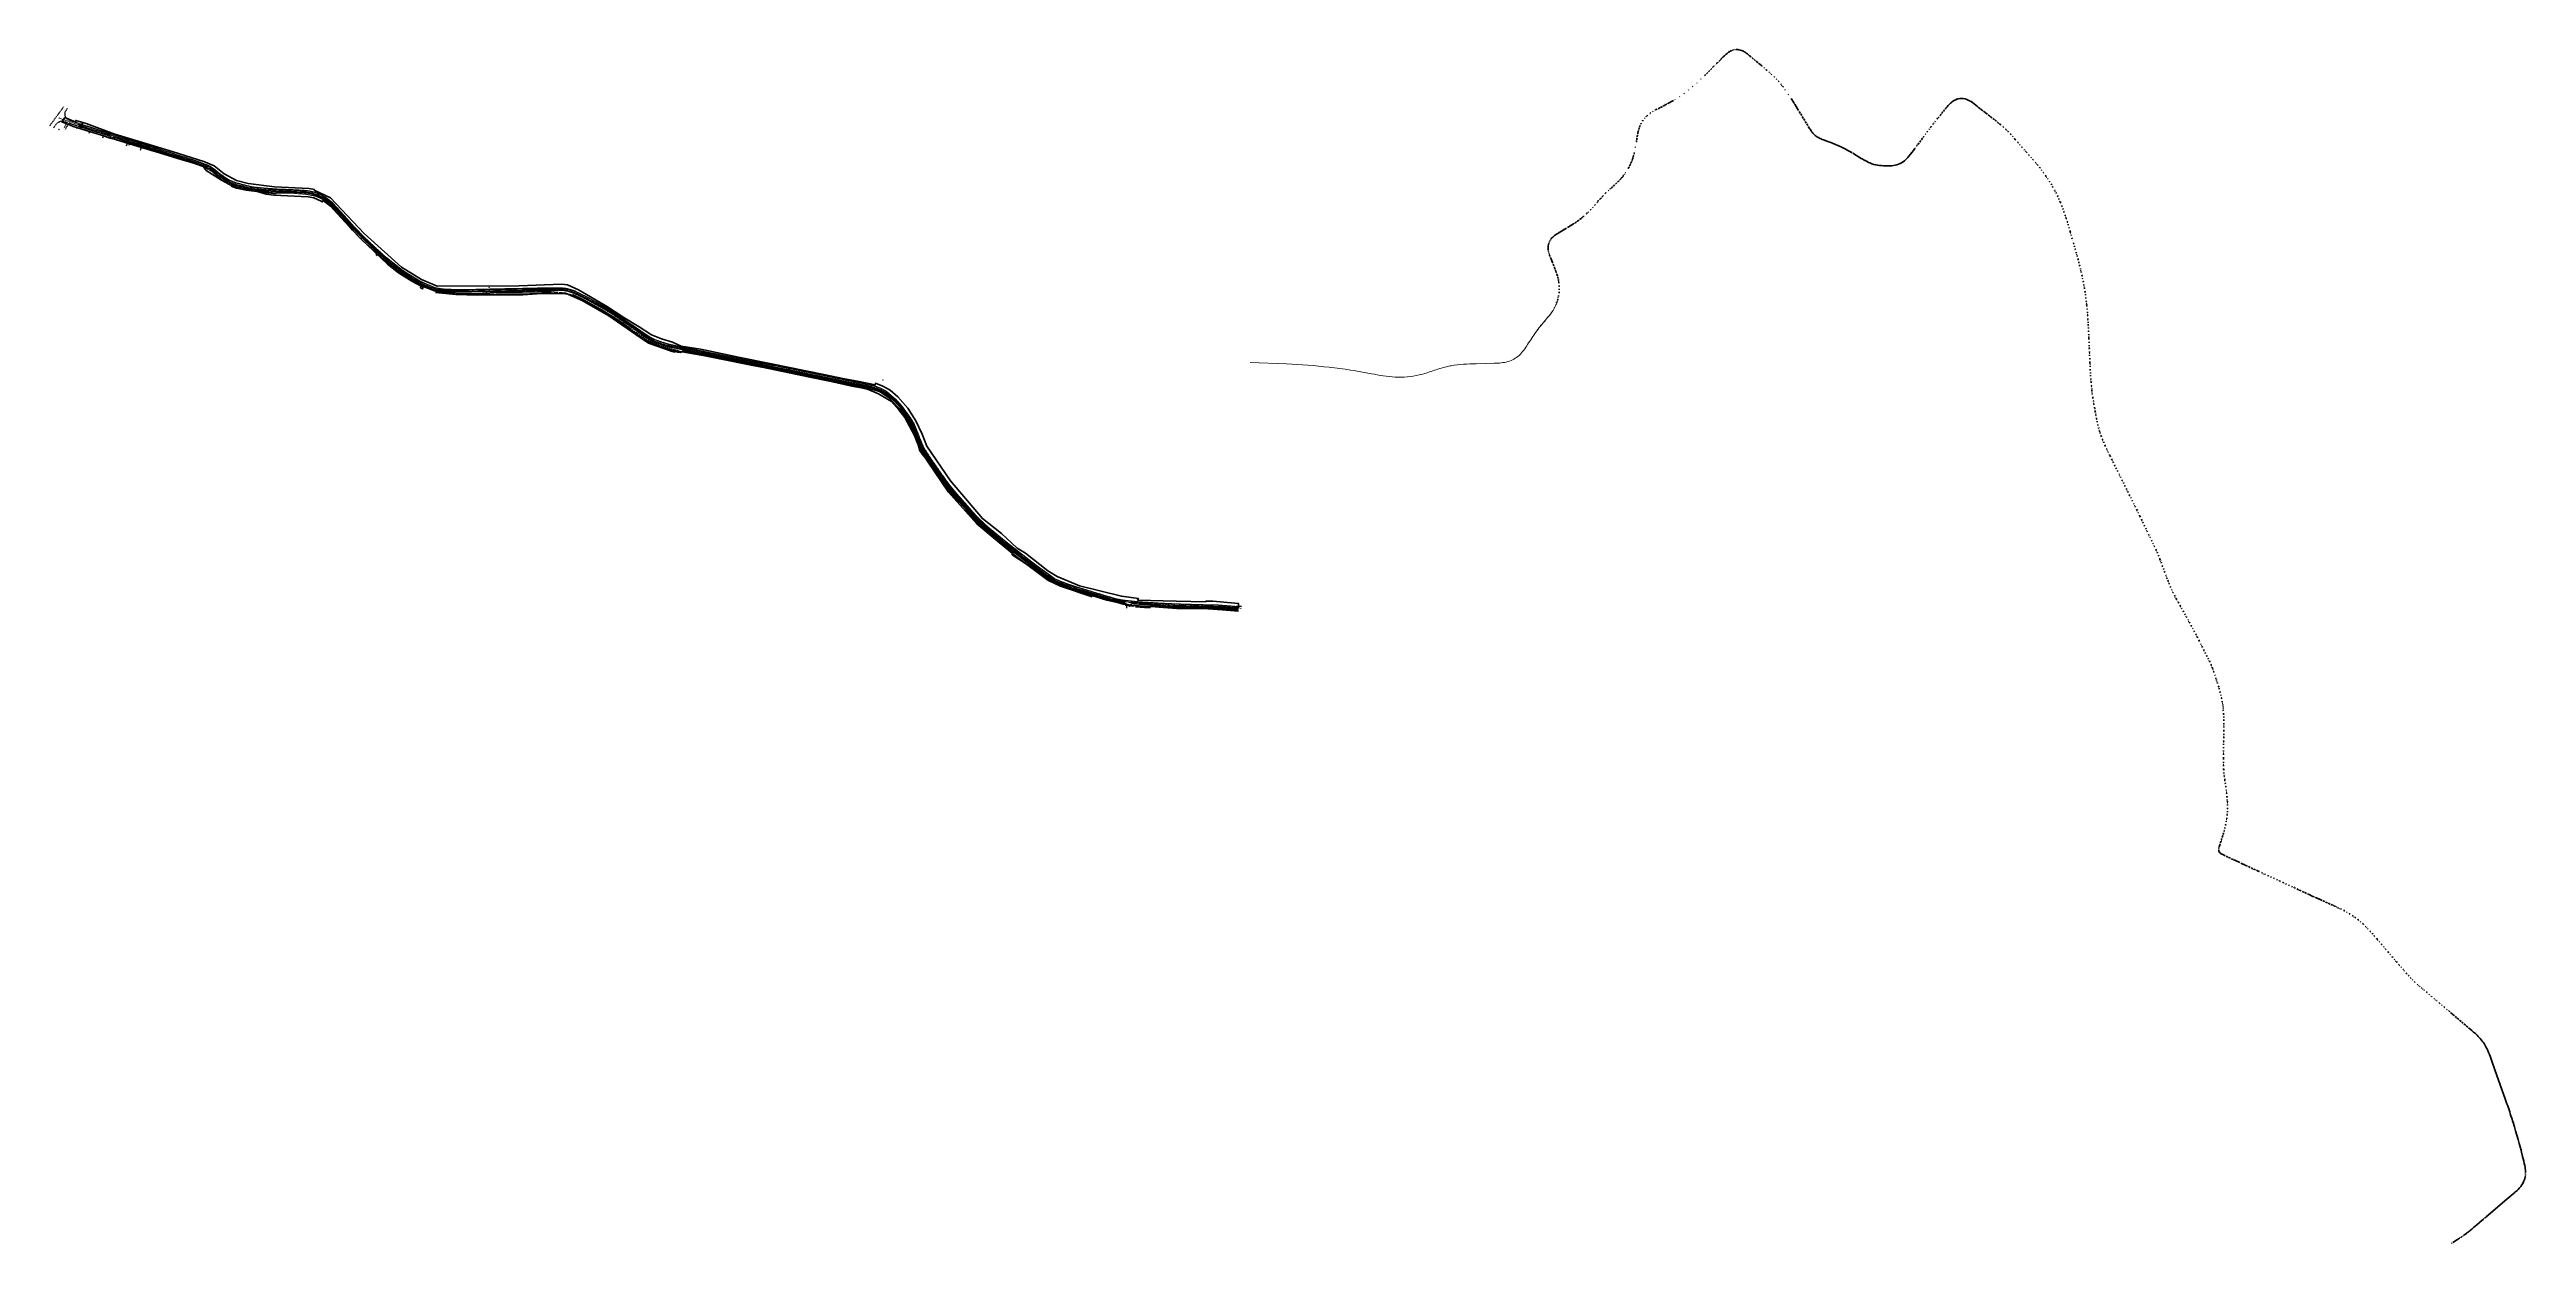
# Model space of a CAD drawing. Header units: metres. Extents: x 245702 to 2250761, y -1588929 to 6439132.
# Drawn here: x 2241850 to 2250761, y 536821 to 541117 of the extents above; entities outside this region: 11.
import ezdxf

# ---------------------------------------------------------------- set-up
doc = ezdxf.new("R2010")
doc.units = ezdxf.units.M
for name, pattern in [('CONTI', [0]), ('DASHED', [0.75, 0.5, -0.25]), ('DASHED2', [0.375, 0.25, -0.125]), ('HIDDEN', [0.375, 0.25, -0.125]), ('STROT', [1.7, 0.5, -1.2])]:
    doc.linetypes.add(name, pattern=pattern)
doc.layers.add('10', color=1, linetype='Continuous', lineweight=35)
doc.layers.add('ОСЬ_ВЕРХ_ПОКРЫТИЯ_ГРАНИЦЫ_ПОЛОС', color=7, linetype='Continuous', lineweight=30)
for name, color, linetype in [('NAD_MDEFAULT', 7, 'CONTI'), ('PDF _Геометрия', 7, 'Continuous'), ('SIT_LDEFAULT', 7, 'CONTI'), ('USLZNDEFAULT', 7, 'CONTI'), ('ОСЬ_ВЕРХ_ПОКРЫТИЯ_ПИКЕТЫ', 1, 'Continuous'), ('разметка', 7, 'Continuous')]:
    doc.layers.add(name, color=color, linetype=linetype)
doc.styles.add('eskd', font='spds.shx', dxfattribs={"width": 1.2, "oblique": 15})
doc.styles.get("Standard").update_dxf_attribs({"font": 'simplex.shx'})
doc.styles.add('ГОСТ', font='', dxfattribs={"oblique": 15, "height": 1.25})
doc.styles.get('ГОСТ').set_extended_font_data('GOST type A')
doc.linetypes.add('FENCELINE2', pattern='A,0.25,-0.1,[132,ltypeshp.shx,S=0.1,R=0,X=-0.1,Y=0],-0.1,1', length=1.45)

# ---------------------------------------------------------------- blocks, each defined once
blk = doc.blocks.new('BL_7')
at = {"color": 0}
for p, q in [((-0.35, 0.35), (0.35, -0.35)), ((-0.35, -0.35), (0.35, 0.35))]:
    blk.add_line(p, q, dxfattribs=at)
blk.add_circle((0, 0), 0.5, dxfattribs=at)

msp = doc.modelspace()

# ---------------------------------------------------------------- linework, layer by layer
at = {"linetype": 'DASHED2', "ltscale": 10, "flags": 128}
for points in [[(2241901, 540910.7), (2241850.4, 540841.5)], [(2241904.6, 540858.1), (2241913.9, 540855.1), (2241901.4, 540833.4)], [(2241907.9, 540830.7), (2241920.5, 540852.6), (2241952.4, 540842.1)], [(2241954, 540841.5), (2241996.1, 540828), (2242046.3, 540812.6), (2242070.4, 540805)], [(2241956.4, 540850.8), (2241998.3, 540837.5), (2242048.3, 540821.3), (2242233.3, 540762.4), (2242313.9, 540736.9), (2242367.1, 540720.4)], [(2242079.8, 540802), (2242231.6, 540754.2), (2242312.2, 540728.7), (2242365.2, 540711.9)], [(2242365.2, 540711.9), (2242386.2, 540704.2), (2242404.1, 540698), (2242414.4, 540694), (2242425.8, 540687.7), (2242437.8, 540679.6), (2242457.8, 540663.1), (2242484, 540644.6), (2242498.9, 540636.9), (2242506.7, 540633.6), (2242517.2, 540629.8), (2242559, 540618.5), (2242570.9, 540615.8), (2242582.4, 540613.8), (2242590.5, 540612.8), (2242614, 540609.8), (2242664.6, 540606.6), (2242720, 540604.9), (2242775.2, 540601.3), (2242788.8, 540598.8), (2242804, 540594.4), (2242816.5, 540589.9), (2242824.1, 540586.5), (2242839.9, 540577.3), (2242856.3, 540565.3)], [(2242368.4, 540720), (2242387.7, 540712.9), (2242402, 540707.7), (2242415.5, 540702.6), (2242428, 540697), (2242440, 540688.8), (2242460, 540672.4), (2242486.2, 540653.8), (2242500.8, 540645.6), (2242507.9, 540642.5), (2242520.4, 540638.1), (2242560.5, 540627.1), (2242576, 540623.4), (2242584.4, 540622.5), (2242593.2, 540621.4), (2242616.1, 540619), (2242666.7, 540615.1), (2242722, 540613), (2242777.7, 540609.6), (2242791.5, 540606.9), (2242806.1, 540602.7), (2242819.3, 540597.9), (2242827.2, 540594.3), (2242843.1, 540585.1), (2242859.5, 540573.3)], [(2242856.3, 540565.3), (2242866.3, 540556.2), (2242907.3, 540511.5), (2242943.8, 540471), (2242981.8, 540432.3), (2243021.5, 540395), (2243059.6, 540360.3), (2243099.1, 540328.2), (2243117.8, 540314.6), (2243140.4, 540299.7), (2243179.1, 540276.2), (2243192.8, 540269.6), (2243208.9, 540262.3), (2243213.6, 540260.3), (2243235.3, 540252.3), (2243252.7, 540248.9), (2243265.8, 540247.2), (2243287.9, 540246), (2243316.6, 540245.2), (2243336.8, 540245), (2243394, 540246.1), (2243447.4, 540247.4), (2243498.3, 540248.5), (2243550.7, 540249.4), (2243603.1, 540250.5), (2243654.1, 540250.8), (2243692.2, 540251.1), (2243705.8, 540249.6), (2243711.7, 540248.6), (2243736.8, 540240.4), (2243784.4, 540217), (2243809.7, 540203.4), (2243833.8, 540189.7), (2243868, 540169.3), (2243878.1, 540162.8), (2243917, 540136.1), (2243947.7, 540114.9), (2243987.4, 540087.3), (2244004.4, 540076.5), (2244016.8, 540069.2), (2244029, 540063.8), (2244047.2, 540057.4), (2244061.1, 540053), (2244077.9, 540048.5), (2244096.3, 540044.1), (2244111, 540041.1), (2244132.9, 540036.6), (2244166.4, 540030), (2244360.3, 539990.9), (2244415.2, 539980.3), (2244465.4, 539970.6), (2244520.2, 539959.4), (2244577, 539947.9), (2244621, 539939), (2244673.9, 539928.3), (2244730.6, 539916.6), (2244777.9, 539906.6), (2244809.4, 539899.9), (2244820.8, 539896.5), (2244827.6, 539894.2), (2244838.4, 539890), (2244850, 539883.2), (2244860.8, 539875.7), (2244877.2, 539862.6), (2244892.8, 539848.7)], [(2242858.3, 540573.5), (2242868.3, 540564.4), (2242909.3, 540519.7), (2242945.9, 540479.1), (2242983.8, 540440.5), (2243023.5, 540403.2), (2243061.7, 540368.4), (2243101.1, 540336.3), (2243119.8, 540322.7), (2243142.5, 540307.8), (2243181.2, 540284.4), (2243194.8, 540277.8), (2243210.9, 540270.5), (2243215.6, 540268.4), (2243237.3, 540260.4), (2243254.7, 540257), (2243267.8, 540255.3), (2243289.9, 540254.2), (2243318.7, 540253.4), (2243338.8, 540253.1), (2243396, 540254.3), (2243449.5, 540255.6), (2243500.4, 540256.7), (2243552.7, 540257.6), (2243605.2, 540258.7), (2243656.2, 540259), (2243694.3, 540259.2), (2243707.8, 540257.8), (2243713.7, 540256.8), (2243738.8, 540248.6), (2243786.4, 540225.1), (2243811.7, 540211.5), (2243835.9, 540197.8), (2243870, 540177.5), (2243880.1, 540171), (2243919.1, 540144.2), (2243949.7, 540123), (2243989.4, 540095.4), (2244006.4, 540084.7), (2244018.9, 540077.4), (2244031, 540072), (2244049.2, 540065.6), (2244063.1, 540061.2), (2244079.9, 540056.6), (2244098.4, 540052.2), (2244113, 540049.2), (2244135, 540044.7), (2244168.4, 540038.1), (2244362.4, 539999.1), (2244417.2, 539988.4), (2244467.4, 539978.7), (2244522.2, 539967.6), (2244579.1, 539956.1), (2244623, 539947.2), (2244676, 539936.4), (2244732.6, 539924.7), (2244779.9, 539914.7), (2244811.3, 539907.8), (2244822.7, 539905), (2244829.7, 539902.3), (2244841.3, 539897.7), (2244856.6, 539889.4), (2244863.5, 539884.5), (2244879.5, 539871.3), (2244894.4, 539858.5)], [(2244892.8, 539848.7), (2244911.3, 539828.3), (2244942.8, 539785.5), (2244953.4, 539767.6), (2244961.7, 539749.3), (2244967.6, 539734.2), (2244985.2, 539689.7), (2244993.1, 539673.6), (2245019, 539634.3), (2245052.2, 539586.5), (2245084.5, 539542.4), (2245118.9, 539500.9), (2245148.9, 539467.1), (2245184.3, 539427.2), (2245222.2, 539391.4), (2245261.8, 539358.8), (2245288, 539337.1), (2245332.6, 539301.9), (2245396.1, 539252.9), (2245447.5, 539215.1), (2245462.2, 539206.1), (2245480.5, 539197.5), (2245498.9, 539190.1), (2245528.2, 539179.8), (2245551, 539173), (2245601.5, 539157.6), (2245655.2, 539141.2), (2245682, 539133.4), (2245715.9, 539126.5)], [(2244894.9, 539857.9), (2244914.9, 539836.5), (2244945.8, 539794.4), (2244957.5, 539775.4), (2244964.9, 539758.7), (2244970.9, 539743.5), (2244988.7, 539698.5), (2244996.5, 539682.3), (2245021.9, 539643.7), (2245054.9, 539595.9), (2245086.7, 539551.6), (2245121.3, 539510.2), (2245151, 539476.3), (2245186.5, 539436.4), (2245224.4, 539400.6), (2245263.9, 539368.1), (2245290.1, 539346.4), (2245334.7, 539311.1), (2245398.2, 539262.1), (2245449.7, 539224.3), (2245466.2, 539212.9), (2245479.8, 539207), (2245504, 539197.1), (2245532.2, 539187.2), (2245552.9, 539180.9), (2245603.2, 539165.7), (2245657, 539149.4), (2245687, 539140.8), (2245719.8, 539134.5), (2245751.6, 539131.5), (2245778.1, 539129.2), (2245796.2, 539128.4), (2245831.3, 539125.9), (2245885.2, 539123.1), (2245941.4, 539121.1), (2245996.9, 539119.5), (2246035.1, 539118.9), (2246056.1, 539118.1), (2246110.8, 539113.9), (2246130.6, 539111.7)], [(2245749.5, 539123.3), (2245749.5, 539123.3), (2245776.1, 539121.3), (2245794.2, 539120.2), (2245828.6, 539117.7), (2245883.1, 539113.9), (2245939.2, 539112.8), (2245994.7, 539111.5), (2246032.1, 539110.7), (2246052.1, 539109.8), (2246108.4, 539105.5), (2246127.1, 539103.8)]]:
    msp.add_lwpolyline(points, dxfattribs=at)
for points in [[(2241914.3, 540904.1), (2241907, 540893.3, 0.376005), (2241915.7, 540865.8), (2241954.6, 540851.5)], [(2241865.1, 540835.2), (2241874.8, 540848.7, -0.307915), (2241903.4, 540858.5, -2.373374)]]:
    msp.add_lwpolyline(points, format="xyb", dxfattribs=at)
at = {"linetype": 'FENCELINE2', "lineweight": 25, "ltscale": 4, "flags": 128}
for points in [[(2241947.5, 540834.3), (2241952.9, 540835.8), (2241994.4, 540822.9), (2241994.4, 540822.9), (2241991.3, 540814.5)], [(2242041.6, 540799.1), (2242044.5, 540807.3), (2242070.4, 540799.3)], [(2242076, 540797.5), (2242130.5, 540780.7), (2242126.7, 540769.1)], [(2242177.8, 540755.3), (2242181.2, 540765.5), (2242138, 540778.4), (2242135.7, 540771.9)]]:
    msp.add_lwpolyline(points, dxfattribs=at)
at = {"flags": 128}
for points in [[(2241954.7, 540843), (2241996.1, 540829.6), (2242046.6, 540813.6)], [(2245889.9, 539117.8), (2245985.4, 539115.8), (2246037.1, 539114.6), (2246067.6, 539112.7), (2246130.1, 539107.7)]]:
    msp.add_lwpolyline(points, dxfattribs=at)
at = {"elevation": 213.7, "flags": 128}
for points in [[(2242415.5, 540701.7), (2242415.5, 540701.7), (2242401.3, 540707), (2242386.4, 540712.2), (2242367.8, 540718.8), (2242314.6, 540735.9), (2242234.1, 540761.6), (2242185.3, 540777), (2242142.2, 540790.4), (2242085.5, 540808.6), (2241956, 540850)], [(2242069.8, 540806.3), (2242046.6, 540813.5)], [(2243236.9, 540259.9), (2243216.8, 540267.3), (2243195.7, 540277.1), (2243182, 540283.7), (2243143.4, 540307.2), (2243120.7, 540322.1), (2243102, 540335.8), (2243062.6, 540367.8), (2243024.4, 540402.5), (2242984.7, 540439.9), (2242946.8, 540478.5), (2242910.2, 540519.1), (2242869.2, 540563.7), (2242859.2, 540572.8), (2242842.8, 540584.8), (2242826.8, 540594), (2242819.2, 540597.3), (2242806.7, 540601.9), (2242791.5, 540606.3), (2242777.8, 540608.8), (2242722.6, 540612.5), (2242667.2, 540614.3), (2242616.3, 540617.6), (2242589, 540620.9), (2242576.5, 540622.5), (2242561.7, 540626), (2242519.9, 540637.3), (2242509.4, 540641.1), (2242501.7, 540644.4), (2242487.1, 540652), (2242461.4, 540670.2), (2242440.4, 540687.3), (2242428.9, 540695.2), (2242415.5, 540701.7)], [(2244165.5, 540037.8), (2244135.1, 540043.9), (2244113.2, 540048.5), (2244098.6, 540051.5), (2244080, 540056), (2244063.3, 540060.5), (2244049.5, 540064.9), (2244031.3, 540071.2), (2244019.2, 540076.7), (2244006.8, 540083.9), (2243989.8, 540094.8), (2243950.2, 540122.2), (2243919.5, 540143.4), (2243880.5, 540170.2), (2243870.4, 540176.7), (2243836.3, 540197.1), (2243812.1, 540210.8), (2243786.7, 540224.4), (2243739.1, 540247.9), (2243713.9, 540256.1), (2243708, 540257.1), (2243694.4, 540258.5), (2243656.2, 540258.3), (2243605.3, 540258), (2243552.8, 540256.9), (2243500.5, 540256), (2243449.6, 540254.9), (2243396.1, 540253.6), (2243338.9, 540252.5), (2243318.8, 540252.7), (2243290, 540253.5), (2243268, 540254.6), (2243252.7, 540256), (2243236.9, 540259.9), (2243236.9, 540259.9)], [(2245465.7, 539212.7), (2245460.6, 539216), (2245450.8, 539222.6), (2245399.5, 539260.3), (2245335.9, 539309.3), (2245291.4, 539344.5), (2245265.1, 539366.2), (2245225.6, 539398.8), (2245187.8, 539434.6), (2245152.3, 539474.5), (2245122.3, 539508.3), (2245122.3, 539508.3), (2245088, 539549.7), (2245055.7, 539593.9), (2245022.5, 539641.6), (2244996.6, 539680.9), (2244988.7, 539696.9), (2244971, 539741.7), (2244965.2, 539756.6), (2244956.9, 539775), (2244946.2, 539793), (2244914.8, 539835.7), (2244896.2, 539856.1), (2244891.6, 539860.3), (2244870.5, 539878.2), (2244856.4, 539888.9), (2244847.9, 539893.2), (2244841.2, 539897.1)], [(2245702.4, 539137.3), (2245685.7, 539140.5), (2245659, 539148.1), (2245605.3, 539164.4), (2245554.8, 539179.8), (2245532.1, 539186.6), (2245502.8, 539196.9), (2245484.4, 539204.3), (2245465.8, 539212.7)], [(2246130.7, 539111.2), (2246111.8, 539113), (2246055.7, 539117.3), (2246035.8, 539118.2), (2245998.2, 539118.9), (2245942.8, 539120.3), (2245886.6, 539121.3), (2245832.2, 539125.2), (2245797.8, 539127.7), (2245779.4, 539128.7), (2245753.1, 539130.8), (2245719.6, 539134), (2245702.4, 539137.3)], [(2246127.1, 539104.3), (2246108.2, 539106.1), (2246052.1, 539110.3), (2246032.2, 539111.2), (2245994.6, 539112), (2245939.2, 539113.3), (2245883, 539114.4), (2245828.6, 539118.2), (2245794.2, 539120.7), (2245775.8, 539121.7), (2245749.5, 539123.9)]]:
    msp.add_lwpolyline(points, dxfattribs=at)
at = {"color": 6, "lineweight": 50, "flags": 128}
for points in [[(2241968.7, 540853.3), (2241962.7, 540835.1), (2241965.1, 540834.4)], [(2242504.2, 540625.8), (2242523, 540618.1), (2242558.1, 540610.4), (2242665.7, 540598)], [(2243024.5, 540379.5), (2243029.5, 540374.3)], [(2243239.5, 540242.3), (2243311.6, 540235.9), (2243391.5, 540232.6), (2243450.3, 540234.6), (2243552.6, 540234.4), (2243655.2, 540241.4)], [(2243943.8, 540109.5), (2243913.7, 540130.8), (2243875.1, 540156.4), (2243830.3, 540183.7), (2243780, 540211.7), (2243731.6, 540235.5)], [(2244777.3, 539898.4), (2244736.8, 539905.5), (2244620, 539931.5), (2244517.3, 539953.5), (2244463.9, 539963.8), (2244374.5, 539981.6), (2244261.7, 540003.6), (2244177.3, 540020.3)], [(2245601.8, 539147.1), (2245487.8, 539185.9), (2245442, 539207.8), (2245327.8, 539292.7), (2245259.8, 539348.9), (2245186, 539410), (2245083.9, 539524.6), (2244984.1, 539672.5), (2244962.1, 539728.2), (2244927.7, 539792.5), (2244905.3, 539820.8), (2244877.9, 539852.2)], [(2245811.1, 539108.9), (2245789.1, 539109.7), (2245756.9, 539111.6)], [(2246121.2, 539115.8), (2246119.7, 539095.6)]]:
    msp.add_lwpolyline(points, dxfattribs=at)
at = {"flags": 128}
for points in [[(2242069.8, 540806.3, -0.177387), (2242070.4, 540799.3, -1.150823)], [(2245725.5, 539106.3), (2245726.1, 539109.7, 0.36245), (2245716, 539127.1)], [(2245749.5, 539123.9), (2245749.5, 539123.9, 0.358049), (2245734.3, 539111.4), (2245734.3, 539111.4)]]:
    msp.add_lwpolyline(points, format="xyb", dxfattribs=at)
at = {"elevation": 213.7, "flags": 128}
for points in [[(2245716, 539127.1), (2245682.1, 539134), (2245655.3, 539141.7), (2245601.6, 539158.1), (2245551.1, 539173.5), (2245528.4, 539180.3), (2245499.1, 539190.6), (2245480.7, 539198), (2245462.4, 539206.6), (2245447.7, 539215.5), (2245396.4, 539253.3), (2245332.9, 539302.2), (2245288.3, 539337.5), (2245262.1, 539359.2), (2245222.6, 539391.7), (2245184.7, 539427.5), (2245149.2, 539467.4), (2245119.3, 539501.3), (2245119.3, 539501.3), (2245084.9, 539542.7), (2245052.6, 539586.8), (2245019.5, 539634.6), (2244993.6, 539673.9), (2244985.7, 539689.9), (2244968, 539734.6), (2244962.2, 539749.6), (2244953.9, 539767.9), (2244943.1, 539785.9), (2244911.7, 539828.6), (2244893.2, 539849.1), (2244877.5, 539863.3), (2244861.2, 539876.1), (2244850.4, 539884), (2244838.7, 539890.5, 0.050228), (2244809.6, 539900.4, 0.007385), (2244778, 539907.1, -0.004107), (2244730.7, 539917, -0.006801), (2244674.1, 539928.8), (2244621, 539939.5), (2244577, 539948.5), (2244520.3, 539959.9), (2244465.5, 539971.1), (2244415.1, 539980.8), (2244360.3, 539991.5), (2244263.7, 540011), (2244166.4, 540030.5), (2244133, 540037.1), (2244111, 540041.6), (2244096.5, 540044.6), (2244077.8, 540049), (2244061.2, 540053.5), (2244047.4, 540057.9), (2244029.2, 540064.3), (2244017.1, 540069.7), (2244004.7, 540076.9), (2243987.6, 540087.8), (2243948, 540115.3), (2243917.4, 540136.5), (2243878.4, 540163.2), (2243868.3, 540169.8), (2243834.1, 540190.1), (2243809.9, 540203.8), (2243784.6, 540217.4), (2243737, 540240.9), (2243711.8, 540249.1), (2243705.8, 540250.1), (2243692.2, 540251.6), (2243654.1, 540251.3), (2243603.1, 540251), (2243550.7, 540249.9), (2243498.4, 540249), (2243447.4, 540247.9), (2243394, 540246.6), (2243336.8, 540245.5), (2243316.7, 540245.7), (2243287.9, 540246.6), (2243265.8, 540247.7), (2243252.6, 540249.4), (2243235.5, 540252.8), (2243213.8, 540260.9), (2243193.1, 540270), (2243179.4, 540276.6), (2243140.8, 540300.1), (2243118.1, 540315), (2243099.4, 540328.6), (2243060, 540360.7), (2243021.9, 540395.4), (2242982.2, 540432.7), (2242944.2, 540471.4), (2242907.7, 540511.9), (2242866.6, 540556.6), (2242856.7, 540565.7), (2242840.2, 540577.7), (2242824.2, 540586.8), (2242816.7, 540590.2), (2242804.1, 540594.8), (2242788.9, 540599.1), (2242775.2, 540601.7), (2242720, 540605.4), (2242664.7, 540607.1), (2242613.7, 540610.4), (2242586.4, 540613.8), (2242576.2, 540615.4), (2242568.3, 540616.8), (2242559.1, 540618.9), (2242517.4, 540630.2), (2242506.9, 540634), (2242499.1, 540637.2), (2242484.5, 540644.9), (2242458.8, 540663), (2242437.9, 540680.2), (2242426.3, 540688.1), (2242413.1, 540695.1), (2242398.9, 540700.5), (2242384.1, 540705.6), (2242365.5, 540712.3), (2242312.2, 540729.4), (2242231.7, 540755), (2242182.9, 540770.4), (2242139.8, 540783.9), (2242083.2, 540802), (2242081.2, 540802.6)], [(2244841.2, 539897.1, 0.048749), (2244811.8, 539907, 0.007385), (2244780.2, 539913.7, -0.004107), (2244732.9, 539923.7, -0.006801), (2244676.3, 539935.4), (2244623.2, 539946.2), (2244579.3, 539955.1), (2244522.5, 539966.6), (2244467.7, 539977.7), (2244417.3, 539987.4), (2244362.5, 539998.1), (2244265.9, 540017.7), (2244168.6, 540037.2), (2244165.6, 540037.8)]]:
    msp.add_lwpolyline(points, format="xyb", dxfattribs=at)
at = {"color": 5, "lineweight": 30, "elevation": 216.8, "flags": 128}
for points in [[(2242231.4, 540751.1), (2242280.6, 540735.6)], [(2242283.4, 540734.7), (2242311.1, 540725.9), (2242364.3, 540708.9), (2242411.8, 540691.8), (2242422.8, 540685)], [(2242424.8, 540683.7), (2242435.1, 540677.4), (2242456.2, 540658.9), (2242478.7, 540641.7), (2242493.2, 540633.4), (2242525.5, 540622.6), (2242540.9, 540618.8)], [(2242543.5, 540618.1), (2242559.7, 540614.2), (2242585.5, 540609.5), (2242614, 540605.5), (2242665.4, 540601.5), (2242720.4, 540600.9), (2242742.5, 540599)], [(2242744.9, 540598.9), (2242775.1, 540596.3), (2242775.1, 540596.3), (2242805.4, 540590.2), (2242823.3, 540582.8), (2242840.4, 540573.2)]]:
    msp.add_lwpolyline(points, dxfattribs=at)
at = {"color": 5, "lineweight": 50, "flags": 128}
for points in [[(2242840.4, 540573.2), (2242863.7, 540553.3), (2242904.5, 540508.4), (2242940.6, 540467.3), (2242966.1, 540440.8)], [(2242968, 540439), (2242978.8, 540427.8), (2243018.9, 540391.2), (2243056.3, 540357.1), (2243096.7, 540323.8), (2243138.6, 540295.5), (2243177.7, 540273.6), (2243192.1, 540265.5), (2243235.2, 540248.5), (2243265.2, 540242.9), (2243288.4, 540241.2), (2243310.5, 540239.8)], [(2243313.2, 540239.6), (2243337.5, 540238), (2243394, 540238.3), (2243448.5, 540243), (2243499.4, 540243.8), (2243499.4, 540243.8), (2243551.4, 540244.2), (2243551.4, 540244.2), (2243603.9, 540245.3), (2243654.9, 540245.5), (2243678.9, 540242.8)], [(2243682.6, 540242.4), (2243706.3, 540239.8), (2243706.3, 540239.8), (2243779.9, 540207.6), (2243827.8, 540178.7), (2243872.9, 540153.8), (2243912.2, 540128.4), (2243912.2, 540128.4)]]:
    msp.add_lwpolyline(points, dxfattribs=at)
at = {"color": 5, "lineweight": 50, "elevation": 212.6, "flags": 128}
for points in [[(2243984.4, 540078.9), (2243954.1, 540099.1), (2243912.2, 540128.4)], [(2246126.4, 539099.6), (2246109.1, 539100.8), (2246051.8, 539105.5), (2245995.4, 539108), (2245940.2, 539108.7), (2245883.3, 539109.2), (2245829.4, 539112.8), (2245775.8, 539114.2), (2245712.8, 539120.9), (2245700.9, 539124.3), (2245681.5, 539129.6), (2245653.8, 539136), (2245600.2, 539152.3), (2245550, 539168.8), (2245498.5, 539186.4), (2245473.7, 539196.8), (2245460.1, 539203.3), (2245445, 539211), (2245394.9, 539250), (2245262.7, 539352.9), (2245261.2, 539355.7), (2245220.1, 539387.1), (2245180.8, 539422.8), (2245145.1, 539464.7), (2245114.5, 539497.2), (2245080, 539539.1), (2245048.5, 539583.6), (2245016.2, 539631.9), (2244989.7, 539671.1), (2244964.1, 539730.5), (2244938.7, 539782.9), (2244925.8, 539801.3), (2244907.1, 539823.9), (2244888.2, 539845.3), (2244869, 539864.6), (2244836.6, 539886.1), (2244777, 539903.8), (2244730.6, 539912.7), (2244673.3, 539925.1), (2244629.7, 539934.2), (2244576.2, 539945.6), (2244519.6, 539957.2), (2244465.3, 539968.4), (2244414.1, 539977.2), (2244360.5, 539987.3), (2244262.9, 540007.4), (2244166.2, 540026.4), (2244130.4, 540032.8), (2244123.1, 540028.3), (2244120.9, 540026.2), (2244110.5, 540028.5), (2244045.7, 540049.4), (2243999.9, 540068.6), (2243986.7, 540077.4)]]:
    msp.add_lwpolyline(points, dxfattribs=at)
at = {"color": 6, "linetype": 'HIDDEN', "lineweight": 50, "ltscale": 20, "flags": 128}
msp.add_lwpolyline([(2244113.2, 540032.3), (2244084.5, 540040.9), (2244054.2, 540050.7), (2244026.2, 540061.1), (2244000.1, 540073.2), (2243944.1, 540109.4)], dxfattribs=at)
msp.add_arc((2242083.3, 540795.2), 7.68, 105.65418, 162.62094)
at = {"layer": '10'}
for points in [[(2242800.9, 540583.8), (2242780.8, 540587.4), (2242657, 540593.1), (2242629.5, 540596.7), (2242597.9, 540606.2), (2242560.3, 540611), (2242513.9, 540622.9), (2242468.7, 540647.3), (2242459.5, 540652.9), (2242414.5, 540681.1), (2242401.9, 540698.4), (2242324, 540721.7), (2242234.5, 540748.4), (2242181.4, 540764.4), (2242138.2, 540777.5), (2242087.5, 540792.8), (2242068.8, 540798.4), (2242044.6, 540806.1), (2242037, 540808.5), (2241994.2, 540822), (2241935.8, 540840.5), (2241933.4, 540840.6), (2241894.1, 540856.2), (2241905.5, 540872), (2241942.6, 540857.3)], [(2241942.6, 540857.3), (2241943.4, 540857.1), (2241944.9, 540861.8), (2241982.4, 540851), (2242010.9, 540840.3), (2242084.9, 540812.2), (2242196.8, 540778.6), (2242294.8, 540749.2), (2242294.8, 540748.9), (2242405, 540714), (2242442.6, 540698.2)], [(2242442.6, 540698.2), (2242478.3, 540670.1)], [(2242478.3, 540670.1), (2242522.8, 540646.1), (2242565, 540635.2), (2242659.4, 540623.1), (2242784.2, 540617.2), (2242803.5, 540613.6), (2242802.8, 540611), (2242860.8, 540583.8), (2242982, 540455.3), (2243117, 540333.2), (2243188.1, 540289.4), (2243245, 540265.5), (2243540.3, 540266.5), (2243692.5, 540272.5), (2243714, 540269.8), (2243753.9, 540251.8), (2243860.4, 540189.5), (2243885.7, 540173.1), (2243920, 540150.8), (2243971.6, 540119), (2244016.3, 540090.2), (2244052.1, 540076.1), (2244091.7, 540063.4), (2244122.4, 540049.6), (2244192.2, 540038.2), (2244209.7, 540034.7), (2244328.7, 540010.4), (2244447.4, 539986.2), (2244635.6, 539947.8), (2244710.3, 539932.5), (2244757, 539923.4), (2244821.1, 539910.6), (2244821.7, 539916.3), (2244848.7, 539906.2), (2244874.7, 539890.8), (2244902.3, 539867), (2244938.1, 539826.5), (2244967.5, 539780.9), (2244989.4, 539733.3), (2245006.5, 539689.8), (2245006.5, 539689.8), (2245091.3, 539564.6), (2245206.4, 539429.1), (2245275.1, 539375.1), (2245331.8, 539322.7), (2245361.8, 539304.3), (2245442.1, 539241.5), (2245475.7, 539220.2), (2245555.4, 539186.6), (2245706.6, 539149.9), (2245767.5, 539142.2), (2245764.9, 539135.7), (2245903.1, 539131.6), (2246010.1, 539129.1), (2246009.8, 539131.9), (2246035.2, 539131.7), (2246087.8, 539127.5), (2246128.2, 539123.2), (2246127.7, 539114.1), (2246138.6, 539113.1)], [(2242800.9, 540583.8), (2242828.1, 540571.2)], [(2245365.5, 539264.9), (2245313.4, 539299), (2245315.1, 539307.3), (2245292.4, 539328.8), (2245284.1, 539336.5), (2245262.6, 539356.8), (2245242, 539370.8), (2245232.6, 539377.2), (2245204.8, 539400.5), (2245194.4, 539412.2), (2245139.8, 539473.8), (2245097.6, 539522.1), (2245078.5, 539546.5), (2245069.7, 539557.8), (2245068.6, 539559.4), (2245039.4, 539602.9), (2245012.8, 539639.8), (2244994.1, 539654.8), (2244979.9, 539675.8), (2244965.9, 539732.7), (2244946.7, 539772.2), (2244943.3, 539779.2), (2244915.3, 539817.4), (2244885.7, 539847.2), (2244832.1, 539877.9), (2244792.8, 539895), (2244718.5, 539910.5), (2244656.5, 539923.5), (2244579.8, 539938.8), (2244517.6, 539951.8), (2244408.1, 539974.6), (2244336.6, 539989.7), (2244242.1, 540008.9), (2244098.8, 540034), (2244100.4, 540028.5), (2244090.7, 540030.1), (2244036.8, 540049.5), (2244004.7, 540060.9), (2243975.5, 540080.2), (2243862.3, 540159.2), (2243783.7, 540204.3), (2243740.7, 540228.4), (2243721.8, 540235), (2243698.5, 540238.7), (2243337.7, 540235.4), (2243312.5, 540235.6), (2243260.7, 540241.3), (2243253.1, 540242.1), (2243194.2, 540264.6), (2243191.7, 540255.8), (2243185.2, 540259.9), (2243187, 540265.3), (2243153.6, 540283.2), (2243105.7, 540313.4), (2243066.7, 540345.1), (2242968.9, 540436.7), (2242968.9, 540436.7), (2242898.2, 540512.6), (2242861.1, 540552.7), (2242834.3, 540574.2), (2242831.7, 540568.6), (2242828.1, 540571.2)], [(2246127.5, 539096.4), (2246069.4, 539101.3), (2246000.3, 539105.7), (2245960.5, 539105.5), (2245906.4, 539106.1), (2245873.3, 539107.9), (2245842.8, 539110.1), (2245811.9, 539112.4), (2245788.9, 539114.3), (2245753.1, 539116.8), (2245748, 539114.1), (2245721.6, 539117.2), (2245726.9, 539120.9), (2245665.7, 539135.1), (2245559.6, 539166.6), (2245513.7, 539182.2), (2245474.2, 539197.1), (2245467.4, 539199.7), (2245421.6, 539230.5), (2245377, 539263.7), (2245375.4, 539256.9), (2245365.5, 539264.9)]]:
    msp.add_lwpolyline(points, dxfattribs=at)
at = {"layer": 'PDF _Геометрия', "lineweight": 25}
for points in [[(1229199.1, -1587804.7), (1229199.1, -1587804.7), (1229199.1, -1587804.7)], [(1229202.6, -1587816.5), (1229202.6, -1587816.5), (1229202.6, -1587816.4)], [(1229157.9, -1587961.3), (1229157.9, -1587961.3), (1229157.9, -1587961.2)], [(1229228.5, -1587921.4), (1229228.5, -1587921.4), (1229228.5, -1587921.3)], [(1229230.8, -1587943.7), (1229230.8, -1587943.7), (1229230.8, -1587943.6)], [(1229236.4, -1587918), (1229236.4, -1587918), (1229236.5, -1587917.9)], [(1229245, -1587946.8), (1229245, -1587946.8), (1229245, -1587946.8)], [(1229396.3, -1588784.5), (1229396.3, -1588784.5), (1229396.4, -1588784.5)], [(1229423, -1588928.7), (1229423, -1588928.7), (1229423, -1588928.6)]]:
    msp.add_lwpolyline(points, close=True, dxfattribs=at)
at = {"layer": 'SIT_LDEFAULT', "color": 7}
for p, q in [((2241881.4, 540883.7), (2241881.8, 540884.3)), ((2241886.6, 540891.1), (2241887, 540891.7)), ((2241906.3, 540880.6), (2241906.3, 540881.3)), ((2241906.7, 540888.1), (2241906.7, 540888.9)), ((2241907.2, 540894.1), (2241907.3, 540894.8)), ((2241907.9, 540873.3), (2241907.6, 540874))]:
    msp.add_line(p, q, dxfattribs=at)
at = {"layer": 'ОСЬ_ВЕРХ_ПОКРЫТИЯ_ГРАНИЦЫ_ПОЛОС', "linetype": 'Continuous', "lineweight": 30}
for points in [[(245704.8, 6439101.5), (245704.8, 6439101.5), (245704.8, 6439101.5, 0.203814), (245711.3, 6439111.3), (245712, 6439114.8, 0.3783), (245701.7, 6439131.8, 0.3783)], [(245734.8, 6439125.9), (245734.8, 6439125.9, 0.403253), (245717.9, 6439113.8), (245717.9, 6439113.8)]]:
    msp.add_lwpolyline(points, format="xyb", dxfattribs=at)
at = {"layer": 'ОСЬ_ВЕРХ_ПОКРЫТИЯ_ПИКЕТЫ'}
for p, q in [((2247849.4, 541066), (2247847.6, 541067.8)), ((2247863.5, 541080.2), (2247861.7, 541081.9)), ((2247877.6, 541094.3), (2247875.9, 541096.1)), ((2247892.8, 541106.9), (2247891.4, 541109)), ((2247892.8, 541106.9), (2247891.4, 541109)), ((2247910.7, 541114.4), (2247910.2, 541116.9)), ((2247930, 541114.4), (2247930.5, 541116.8)), ((2247948, 541106.9), (2247949.3, 541109)), ((2247963.8, 541095), (2247965.4, 541096.9)), ((2247979.2, 541082.2), (2247980.8, 541084.1)), ((2247979.2, 541082.2), (2247980.8, 541084.1)), ((2247994.5, 541069.4), (2247996.1, 541071.3)), ((2248009.9, 541056.5), (2248011.5, 541058.5)), ((2247747.7, 540969.6), (2247746.2, 540971.6)), ((2247747.7, 540969.6), (2247746.2, 540971.6)), ((2247763.1, 540982.4), (2247761.5, 540984.3)), ((2247778.1, 540995.8), (2247776.4, 540997.6)), ((2247792.7, 541009.5), (2247791, 541011.3)), ((2247807, 541023.5), (2247805.2, 541025.3)), ((2247821.1, 541037.6), (2247819.4, 541039.4)), ((2247821.1, 541037.6), (2247819.4, 541039.4)), ((2247835.3, 541051.8), (2247833.5, 541053.6)), ((2248025.2, 541043.7), (2248026.8, 541045.6)), ((2248040.2, 541030.5), (2248041.9, 541032.4)), ((2248054.8, 541016.9), (2248056.5, 541018.7)), ((2248054.8, 541016.9), (2248056.5, 541018.7)), ((2248068.7, 541002.6), (2248070.5, 541004.3)), ((2248081.7, 540987.5), (2248083.6, 540989.1)), ((2248093.7, 540971.7), (2248095.7, 540973.1)), ((2247610.6, 540887.5), (2247609.2, 540889.6)), ((2247627.7, 540897.7), (2247626.5, 540899.9)), ((2247645.4, 540906.9), (2247644.3, 540909.1)), ((2247663.2, 540916.1), (2247662, 540918.3)), ((2247663.2, 540916.1), (2247662, 540918.3)), ((2247680.9, 540925.5), (2247679.7, 540927.7)), ((2247698.3, 540935.4), (2247697, 540937.6)), ((2247715.3, 540946.1), (2247713.9, 540948.2)), ((2247731.7, 540957.5), (2247730.3, 540959.5)), ((2248105, 540955.2), (2248107.1, 540956.6)), ((2248115.8, 540938.4), (2248118, 540939.8)), ((2248115.8, 540938.4), (2248118, 540939.8)), ((2248126.4, 540921.4), (2248128.5, 540922.7)), ((2248136.8, 540904.4), (2248139, 540905.7)), ((2248147.3, 540887.4), (2248149.4, 540888.7)), ((2248655.4, 540882.4), (2248653.4, 540883.9)), ((2248668, 540897.9), (2248666.1, 540899.5)), ((2248680.8, 540913.2), (2248678.9, 540914.8)), ((2248694.7, 540927.2), (2248693.2, 540929.1)), ((2248711.8, 540936.5), (2248711, 540938.9)), ((2248711.8, 540936.5), (2248711, 540938.9)), ((2248731, 540939.3), (2248731.1, 540941.8)), ((2248750, 540934.9), (2248751, 540937.2)), ((2248766.9, 540925), (2248768.4, 540927)), ((2248782.8, 540912.8), (2248784.3, 540914.8)), ((2248798.5, 540900.5), (2248800.1, 540902.5)), ((2248798.5, 540900.5), (2248800.1, 540902.5)), ((2248814.3, 540888.2), (2248815.9, 540890.2)), ((2241886, 540868.5), (2241886.8, 540870.9)), ((2241886, 540868.5), (2241886.8, 540870.9)), ((2241905, 540862.1), (2241905.8, 540864.5)), ((2241923.9, 540855.6), (2241924.7, 540858)), ((2241942.7, 540849.3), (2241943.6, 540851.6)), ((2241961.9, 540843.3), (2241962.7, 540845.6)), ((2241980.8, 540836.8), (2241981.6, 540839.1)), ((2241980.8, 540836.8), (2241981.6, 540839.1)), ((2241999.8, 540830.5), (2242000.6, 540832.9)), ((2242018.9, 540824.4), (2242019.6, 540826.8)), ((2242038, 540818.5), (2242038.7, 540820.9)), ((2242057.1, 540812.5), (2242057.8, 540814.9)), ((2242076.2, 540806.6), (2242076.9, 540809)), ((2242076.2, 540806.6), (2242076.9, 540809)), ((2242095.3, 540800.6), (2242096, 540803)), ((2242114.3, 540794.4), (2242115, 540796.8)), ((2242133.3, 540788.4), (2242134.1, 540790.8)), ((2247563.5, 540804.1), (2247561.1, 540804.5)), ((2247567.4, 540823.6), (2247565, 540824.2)), ((2247573.5, 540842.4), (2247571.2, 540843.4)), ((2247582.8, 540859.8), (2247580.7, 540861.2)), ((2247582.8, 540859.8), (2247580.7, 540861.2)), ((2247595.3, 540875), (2247593.6, 540876.8)), ((2248157.8, 540870.3), (2248159.9, 540871.6)), ((2248168.2, 540853.3), (2248170.4, 540854.6)), ((2248168.2, 540853.3), (2248170.4, 540854.6)), ((2248178.7, 540836.2), (2248180.8, 540837.5)), ((2248189.8, 540819.4), (2248191.8, 540820.9)), ((2248203.9, 540804.9), (2248205.4, 540806.8)), ((2248221.5, 540794.9), (2248222.5, 540797.2)), ((2248240.2, 540787.6), (2248241.1, 540790)), ((2248240.2, 540787.6), (2248241.1, 540790)), ((2248594.3, 540803.2), (2248592.3, 540804.7)), ((2248606.3, 540819.2), (2248604.3, 540820.7)), ((2248618.4, 540835.2), (2248616.4, 540836.7)), ((2248630.5, 540851), (2248628.6, 540852.6)), ((2248642.9, 540866.8), (2248640.9, 540868.3)), ((2248642.9, 540866.8), (2248640.9, 540868.3)), ((2248830.1, 540876), (2248831.6, 540877.9)), ((2248845.9, 540863.7), (2248847.4, 540865.6)), ((2248861.6, 540851.3), (2248863.1, 540853.2)), ((2248876.8, 540838.4), (2248878.5, 540840.3)), ((2248876.8, 540838.4), (2248878.5, 540840.3)), ((2248891.4, 540824.8), (2248893.1, 540826.6)), ((2248905.2, 540810.4), (2248907, 540812.1)), ((2248918.5, 540795.6), (2248920.4, 540797.2)), ((2242152.4, 540782.3), (2242153.1, 540784.7)), ((2242171.5, 540776.3), (2242172.2, 540778.7)), ((2242171.5, 540776.3), (2242172.2, 540778.7)), ((2242190.7, 540770.9), (2242191.5, 540773.3)), ((2242209.6, 540764.2), (2242210.3, 540766.6)), ((2242228.7, 540758.2), (2242229.4, 540760.6)), ((2242247.8, 540752.3), (2242248.5, 540754.7)), ((2242266.8, 540746.2), (2242267.5, 540748.6)), ((2242266.8, 540746.2), (2242267.5, 540748.6)), ((2242285.9, 540740.1), (2242286.6, 540742.5)), ((2242304.9, 540734), (2242305.7, 540736.4)), ((2242324, 540728), (2242324.7, 540730.4)), ((2242343, 540721.9), (2242343.7, 540724.3)), ((2242361.9, 540715.7), (2242362.7, 540718)), ((2242380.6, 540709.2), (2242381.5, 540711.5)), ((2242399.6, 540702.7), (2242400.4, 540705.1)), ((2247540.4, 540706.8), (2247538.1, 540707.8)), ((2247547.4, 540725.6), (2247545, 540726.4)), ((2247552.8, 540745), (2247550.3, 540745.6)), ((2247556.9, 540764.6), (2247554.4, 540765.1)), ((2247556.9, 540764.6), (2247554.4, 540765.1)), ((2247560.3, 540784.3), (2247557.8, 540784.8)), ((2248258.9, 540780.6), (2248259.8, 540783)), ((2248277.5, 540773.3), (2248278.4, 540775.6)), ((2248295.7, 540765.2), (2248296.8, 540767.4)), ((2248313.4, 540756), (2248314.6, 540758.2)), ((2248330.7, 540746), (2248331.9, 540748.2)), ((2248330.7, 540746), (2248331.9, 540748.2)), ((2248347.9, 540735.9), (2248349.2, 540738)), ((2248365.1, 540725.7), (2248366.4, 540727.8)), ((2248382.4, 540715.6), (2248383.6, 540717.8)), ((2248400.5, 540706.8), (2248401.5, 540709.1)), ((2248419.8, 540700.7), (2248420.3, 540703.2)), ((2248419.8, 540700.7), (2248420.3, 540703.2)), ((2248439.8, 540698.1), (2248439.9, 540700.6)), ((2248499.7, 540701.7), (2248498.9, 540704)), ((2248517.8, 540710.8), (2248516.4, 540712.9)), ((2248517.8, 540710.8), (2248516.4, 540712.9)), ((2248533.2, 540723.9), (2248531.4, 540725.7)), ((2248546.2, 540739.3), (2248544.2, 540740.9)), ((2248558.2, 540755.3), (2248556.2, 540756.8)), ((2248570.2, 540771.3), (2248568.2, 540772.8)), ((2248582.3, 540787.3), (2248580.3, 540788.8)), ((2248582.3, 540787.3), (2248580.3, 540788.8)), ((2248931.7, 540780.5), (2248933.6, 540782.2)), ((2248944.9, 540765.5), (2248946.8, 540767.2)), ((2248944.9, 540765.5), (2248946.8, 540767.2)), ((2248958.1, 540750.5), (2248960, 540752.2)), ((2248971.3, 540735.5), (2248973.2, 540737.2)), ((2248984.5, 540720.4), (2248986.4, 540722.1)), ((2248997.4, 540705.2), (2248999.3, 540706.8)), ((2242417.7, 540694.8), (2242418.9, 540697)), ((2242435, 540684.8), (2242436.3, 540686.9)), ((2242450.5, 540672.3), (2242452, 540674.4)), ((2242468, 540662.3), (2242469.4, 540664.4)), ((2242482.8, 540648.9), (2242484.2, 540651)), ((2242501.3, 540639), (2242502.4, 540641.3)), ((2242520.5, 540631.8), (2242521.3, 540634.2)), ((2242539.9, 540626.3), (2242540.6, 540628.7)), ((2242539.9, 540626.3), (2242540.6, 540628.7)), ((2242559.5, 540621.3), (2242560.1, 540623.7)), ((2242579.2, 540617.2), (2242579.7, 540619.7)), ((2242599.2, 540614.2), (2242599.5, 540616.7)), ((2242619.2, 540612.4), (2242619.4, 540614.9)), ((2242639.2, 540611.1), (2242639.4, 540613.6)), ((2242639.2, 540611.1), (2242639.4, 540613.6)), ((2242659.2, 540610.9), (2242659.4, 540613.4)), ((2242679.2, 540609.6), (2242679.3, 540612.1)), ((2247465.4, 540613.9), (2247463.7, 540615.7)), ((2247480.2, 540627.3), (2247478.5, 540629.1)), ((2247494.7, 540641.1), (2247493, 540642.9)), ((2247508.5, 540655.8), (2247506.6, 540657.4)), ((2247520.8, 540671.7), (2247518.7, 540673.1)), ((2247520.8, 540671.7), (2247518.7, 540673.1)), ((2247531.4, 540688.7), (2247529.3, 540690)), ((2248459.8, 540697.1), (2248459.9, 540699.6)), ((2248479.9, 540697.3), (2248479.7, 540699.8)), ((2249010, 540689.7), (2249012, 540691.3)), ((2249010, 540689.7), (2249012, 540691.3)), ((2249022.2, 540673.9), (2249024.2, 540675.4)), ((2249033.8, 540657.7), (2249035.9, 540659.1)), ((2249044.8, 540641), (2249046.9, 540642.4)), ((2249055.1, 540623.9), (2249057.3, 540625.2)), ((2242699.1, 540608.3), (2242699.3, 540610.8)), ((2242719.1, 540607), (2242719.3, 540609.5)), ((2242739.1, 540605.7), (2242739.2, 540608.2)), ((2242739.1, 540605.7), (2242739.2, 540608.2)), ((2242759, 540604.3), (2242759.2, 540606.8)), ((2242778.8, 540602.1), (2242779.1, 540604.6)), ((2242798.3, 540598.3), (2242798.9, 540600.7)), ((2242817.1, 540592.1), (2242818, 540594.5)), ((2242834.9, 540583.5), (2242836.2, 540585.7)), ((2242834.9, 540583.5), (2242836.2, 540585.7)), ((2242851.5, 540572.6), (2242853, 540574.6)), ((2242866.6, 540559.8), (2242868.3, 540561.6)), ((2242880.7, 540545.7), (2242882.5, 540547.4)), ((2242894.3, 540531), (2242896.1, 540532.7)), ((2247382.7, 540527), (2247381, 540528.8)), ((2247382.7, 540527), (2247381, 540528.8)), ((2247396.9, 540541.2), (2247395.1, 540543)), ((2247410.3, 540556.1), (2247408.5, 540557.7)), ((2247423.5, 540571.1), (2247421.6, 540572.8)), ((2247436.8, 540586), (2247435, 540587.7)), ((2247450.7, 540600.3), (2247449, 540602.1)), ((2247450.7, 540600.3), (2247449, 540602.1)), ((2249064.7, 540606.5), (2249066.9, 540607.6)), ((2249064.7, 540606.5), (2249066.9, 540607.6)), ((2249073.6, 540588.6), (2249075.9, 540589.7)), ((2249081.8, 540570.4), (2249084.1, 540571.4)), ((2249089.3, 540551.9), (2249091.6, 540552.8)), ((2249096.1, 540533.2), (2249098.4, 540534)), ((2242907.8, 540516.3), (2242909.7, 540518)), ((2242907.8, 540516.3), (2242909.7, 540518)), ((2242921.4, 540501.6), (2242923.2, 540503.3)), ((2242934.9, 540486.9), (2242936.8, 540488.6)), ((2242948.5, 540472.2), (2242950.3, 540473.9)), ((2242962.1, 540457.5), (2242963.9, 540459.2)), ((2242975.8, 540443), (2242977.6, 540444.7)), ((2242975.8, 540443), (2242977.6, 540444.7)), ((2247253.3, 540434.5), (2247251.3, 540436)), ((2247267.3, 540448.1), (2247265.8, 540450.1)), ((2247284, 540458.8), (2247282.8, 540460.9)), ((2247301.3, 540468.9), (2247300, 540471.1)), ((2247301.3, 540468.9), (2247300, 540471.1)), ((2247318.4, 540479.2), (2247317.1, 540481.4)), ((2247335.4, 540490), (2247334, 540492.1)), ((2247351.9, 540501.4), (2247350.4, 540503.4)), ((2247367.7, 540513.7), (2247366.1, 540515.6)), ((2249102.4, 540514.2), (2249104.8, 540515)), ((2249102.4, 540514.2), (2249104.8, 540515)), ((2249108.3, 540495.1), (2249110.7, 540495.9)), ((2249114, 540476), (2249116.4, 540476.7)), ((2249119.6, 540456.8), (2249122, 540457.5)), ((2249125.2, 540437.6), (2249127.6, 540438.3)), ((2242989.7, 540428.6), (2242991.5, 540430.3)), ((2243003.8, 540414.4), (2243005.6, 540416.2)), ((2243018.2, 540400.5), (2243019.9, 540402.3)), ((2243032.9, 540386.8), (2243034.6, 540388.7)), ((2243047.8, 540373.5), (2243049.5, 540375.4)), ((2243047.8, 540373.5), (2243049.5, 540375.4)), ((2243063, 540360.5), (2243064.6, 540362.4)), ((2243078.5, 540347.7), (2243080.1, 540349.7)), ((2247243.2, 540397.6), (2247240.7, 540397.4)), ((2247243.2, 540397.6), (2247240.7, 540397.4)), ((2247244.8, 540417), (2247242.4, 540417.7)), ((2247247.7, 540378.5), (2247245.3, 540377.7)), ((2247254.9, 540359.9), (2247252.5, 540359)), ((2249130.8, 540418.4), (2249133.2, 540419.1)), ((2249130.8, 540418.4), (2249133.2, 540419.1)), ((2249136.3, 540399.2), (2249138.7, 540399.8)), ((2249141.8, 540379.9), (2249144.2, 540380.6)), ((2249147, 540360.6), (2249149.5, 540361.3)), ((2243094.2, 540335.3), (2243095.7, 540337.3)), ((2243110, 540323.1), (2243111.5, 540325)), ((2243125.9, 540310.9), (2243127.4, 540312.9)), ((2243125.9, 540310.9), (2243127.4, 540312.9)), ((2243142.3, 540299.4), (2243143.7, 540301.5)), ((2243159.5, 540288.9), (2243160.7, 540291.1)), ((2243177.3, 540279.7), (2243178.4, 540281.9)), ((2243195.7, 540271.6), (2243196.6, 540273.9)), ((2243213.7, 540263.2), (2243214.7, 540265.6)), ((2243232.9, 540256.2), (2243233.7, 540258.5)), ((2243553.3, 540252.1), (2243553.3, 540254.6)), ((2243573.3, 540252.5), (2243573.3, 540255)), ((2243593.3, 540252.9), (2243593.3, 540255.4)), ((2243613.3, 540253), (2243613.3, 540255.5)), ((2243633.3, 540253.2), (2243633.3, 540255.7)), ((2243653.2, 540253.6), (2243653.2, 540256.1)), ((2243673, 540253.8), (2243673.1, 540256.3)), ((2243693.1, 540253.7), (2243693.2, 540256.2)), ((2247262.2, 540341.3), (2247259.9, 540340.4)), ((2247269.5, 540322.6), (2247267.1, 540321.7)), ((2247275.9, 540303.6), (2247273.5, 540302.9)), ((2247275.9, 540303.6), (2247273.5, 540302.9)), ((2247280.6, 540284), (2247278.2, 540283.6)), ((2247282.9, 540264), (2247280.4, 540263.9)), ((2249152.1, 540341.3), (2249154.5, 540341.9)), ((2249156.8, 540321.9), (2249159.3, 540322.5)), ((2249156.8, 540321.9), (2249159.3, 540322.5)), ((2249161.2, 540302.4), (2249163.6, 540302.9)), ((2249165.2, 540282.8), (2249167.6, 540283.3)), ((2249168.8, 540263.2), (2249171.3, 540263.6)), ((2243252.9, 540251.2), (2243253.3, 540253.7)), ((2243273.1, 540249.5), (2243273.3, 540252)), ((2243293.3, 540248.7), (2243293.4, 540251.2)), ((2243313.4, 540248.2), (2243313.4, 540250.7)), ((2243333.4, 540248), (2243333.4, 540250.5)), ((2243353.5, 540248), (2243353.4, 540250.5)), ((2243373.5, 540248.4), (2243373.4, 540250.9)), ((2243393.5, 540248.8), (2243393.4, 540251.3)), ((2243413.4, 540249.2), (2243413.4, 540251.7)), ((2243433.5, 540249.6), (2243433.4, 540252.1)), ((2243453.4, 540250), (2243453.3, 540252.5)), ((2243473.5, 540250.3), (2243473.4, 540252.8)), ((2243493.4, 540250.9), (2243493.4, 540253.4)), ((2243513.4, 540251.4), (2243513.4, 540253.9)), ((2243533.4, 540251.7), (2243533.3, 540254.2)), ((2243712.4, 540249.4), (2243712.9, 540251.8)), ((2243712.8, 540251.1), (2243713.3, 540253.5)), ((2243731.9, 540245.4), (2243732.7, 540247.8)), ((2243750.1, 540237.2), (2243751.2, 540239.4)), ((2243768, 540228.4), (2243769, 540230.7)), ((2243785.6, 540219.3), (2243786.8, 540221.5)), ((2243803.1, 540210), (2243804.4, 540212.1)), ((2243820.6, 540200.4), (2243821.9, 540202.5)), ((2243837.7, 540190), (2243839.1, 540192.1)), ((2243855.2, 540180.3), (2243856.6, 540182.4)), ((2243872.3, 540169.8), (2243873.6, 540171.8)), ((2247254.8, 540169.1), (2247252.8, 540170.6)), ((2247265.4, 540186.2), (2247263.2, 540187.4)), ((2247273.7, 540204.6), (2247271.3, 540205.5)), ((2247273.7, 540204.6), (2247271.3, 540205.5)), ((2247279.4, 540224), (2247276.9, 540224.5)), ((2247282.5, 540243.9), (2247280, 540244.1)), ((2249172, 540243.5), (2249174.5, 540243.8)), ((2249174.8, 540223.7), (2249177.3, 540224)), ((2249174.8, 540223.7), (2249177.3, 540224)), ((2249177.2, 540203.9), (2249179.7, 540204.1)), ((2249179.2, 540184), (2249181.7, 540184.2)), ((2243888.7, 540158.4), (2243890.1, 540160.5)), ((2243905.2, 540147.1), (2243906.6, 540149.2)), ((2243921.8, 540135.9), (2243923.2, 540138)), ((2243938.4, 540124.8), (2243939.8, 540126.9)), ((2243954.9, 540113.4), (2243956.3, 540115.5)), ((2243970.7, 540101.1), (2243972.1, 540103.2)), ((2243971, 540101.6), (2243972.4, 540103.7)), ((2243987.6, 540090.4), (2243989, 540092.6)), ((2244004.3, 540079.6), (2244005.7, 540081.7)), ((2247204.3, 540107.1), (2247202.3, 540108.6)), ((2247216.6, 540122.8), (2247214.6, 540124.4)), ((2247216.6, 540122.8), (2247214.6, 540124.4)), ((2247229.4, 540138.1), (2247227.5, 540139.7)), ((2247242.4, 540153.3), (2247240.5, 540154.9)), ((2249180.9, 540164.1), (2249183.4, 540164.3)), ((2249182.3, 540144.1), (2249184.8, 540144.3)), ((2249183.4, 540124.2), (2249185.9, 540124.3)), ((2249183.4, 540124.2), (2249185.9, 540124.3)), ((2249184.4, 540104.2), (2249186.9, 540104.3)), ((2249185.3, 540084.2), (2249187.8, 540084.4)), ((2244022.1, 540069.8), (2244023.2, 540072)), ((2244040.8, 540062), (2244041.7, 540064.3)), ((2244060, 540056.1), (2244060.8, 540058.4)), ((2244060, 540056.1), (2244060.8, 540058.4)), ((2244079.4, 540050.9), (2244080, 540053.3)), ((2244098.9, 540046.4), (2244099.4, 540048.8)), ((2244118.5, 540042.4), (2244119, 540044.9)), ((2244138.1, 540038.5), (2244138.6, 540040.9)), ((2244157.7, 540034.6), (2244158.2, 540037)), ((2244177.3, 540030.6), (2244177.8, 540033.1)), ((2244196.9, 540026.7), (2244197.4, 540029.2)), ((2244216.5, 540022.8), (2244217, 540025.3)), ((2244236.2, 540018.9), (2244236.6, 540021.4)), ((2244255.5, 540013.8), (2244256, 540016.2)), ((2244255.8, 540015), (2244256.3, 540017.4)), ((2244275.4, 540011.1), (2244275.9, 540013.5)), ((2244295, 540007.2), (2244295.5, 540009.6)), ((2244314.6, 540003.2), (2244315.1, 540005.7)), ((2244334.2, 539999.3), (2244334.7, 540001.8)), ((2244353.8, 539995.4), (2244354.3, 539997.9)), ((2244373.4, 539991.5), (2244373.9, 539994)), ((2244393, 539987.6), (2244393.5, 539990)), ((2249186.2, 540064.3), (2249188.7, 540064.4)), ((2249187.1, 540044.3), (2249189.6, 540044.4)), ((2249188, 540024.3), (2249190.5, 540024.4)), ((2249188, 540024.3), (2249190.5, 540024.4)), ((2249188.9, 540004.3), (2249191.4, 540004.4)), ((2244412.6, 539983.6), (2244413.1, 539986.1)), ((2244432.2, 539979.7), (2244432.7, 539982.2)), ((2244451.8, 539975.8), (2244452.3, 539978.3)), ((2244471.2, 539970.7), (2244471.7, 539973.2)), ((2244491.1, 539968), (2244491.6, 539970.4)), ((2244510.7, 539964), (2244511.2, 539966.4)), ((2244530.3, 539960), (2244530.8, 539962.5)), ((2244549.9, 539956.1), (2244550.3, 539958.6)), ((2244569.3, 539951.2), (2244569.8, 539953.6)), ((2244588.9, 539947.2), (2244589.4, 539949.7)), ((2244608.5, 539943.3), (2244609, 539945.8)), ((2244628.1, 539939.4), (2244628.6, 539941.9)), ((2244647.7, 539935.5), (2244648.2, 539938)), ((2244647.7, 539935.5), (2244648.2, 539938)), ((2244667.3, 539931.6), (2244667.8, 539934)), ((2244687, 539927.7), (2244687.4, 539930.1)), ((2244706.6, 539923.8), (2244707.1, 539926.2)), ((2244726.2, 539919.9), (2244726.7, 539922.3)), ((2244745.8, 539915.9), (2244746.3, 539918.3)), ((2244745.8, 539915.9), (2244746.3, 539918.3)), ((2244765.3, 539911.6), (2244765.8, 539914.1)), ((2244784.9, 539907.5), (2244785.3, 539909.9)), ((2244804.5, 539903.4), (2244805, 539905.8)), ((2244824, 539898.4), (2244824.9, 539900.7)), ((2249189.8, 539984.3), (2249192.3, 539984.5)), ((2249190.7, 539964.4), (2249193.2, 539964.5)), ((2249191.9, 539944.4), (2249194.4, 539944.5)), ((2249193.3, 539924.4), (2249195.7, 539924.6)), ((2249193.3, 539924.4), (2249195.7, 539924.6)), ((2249195, 539904.5), (2249197.5, 539904.7)), ((2244840.4, 539885.7), (2244841.5, 539887.9)), ((2244843, 539890.6), (2244844.1, 539892.8)), ((2244860.2, 539879.7), (2244861.6, 539881.7)), ((2244875.9, 539867.2), (2244877.4, 539869.1)), ((2244891.1, 539854), (2244892.8, 539855.8)), ((2244905, 539839.8), (2244906.7, 539841.6)), ((2244917.5, 539824.4), (2244919.4, 539826.1)), ((2244929.2, 539808.6), (2244931.1, 539810.2)), ((2249197.2, 539884.5), (2249199.7, 539884.9)), ((2249199.9, 539864.7), (2249202.4, 539865.1)), ((2249203.1, 539844.9), (2249205.6, 539845.4)), ((2249206.6, 539825.2), (2249209.1, 539825.7)), ((2249206.6, 539825.2), (2249209.1, 539825.7)), ((2244940.5, 539792.6), (2244942.5, 539794)), ((2244950.9, 539776.6), (2244953.1, 539777.9)), ((2244959.8, 539758.7), (2244962.1, 539759.8)), ((2244967.4, 539740.5), (2244969.7, 539741.4)), ((2244967.4, 539740.5), (2244969.7, 539741.4)), ((2244974.5, 539722.4), (2244976.9, 539723.2)), ((2249210.3, 539805.6), (2249212.7, 539806)), ((2249214, 539785.9), (2249216.5, 539786.4)), ((2249218.2, 539766.3), (2249220.6, 539766.9)), ((2249223.1, 539746.9), (2249225.5, 539747.5)), ((2249229.2, 539727.7), (2249231.6, 539728.6)), ((2249229.2, 539727.7), (2249231.6, 539728.6)), ((2244981.8, 539703.3), (2244984.2, 539704.2)), ((2244990.3, 539684.6), (2244992.6, 539685.6)), ((2245000.6, 539667.2), (2245002.7, 539668.4)), ((2245011.5, 539650.1), (2245013.6, 539651.5)), ((2245022.6, 539633.5), (2245024.7, 539634.9)), ((2249236.4, 539709), (2249238.7, 539710)), ((2249244.4, 539690.6), (2249246.7, 539691.7)), ((2249253, 539672.5), (2249255.3, 539673.6)), ((2249261.8, 539654.6), (2249264.1, 539655.7)), ((2249270.7, 539636.7), (2249273, 539637.8)), ((2249270.7, 539636.7), (2249273, 539637.8)), ((2245034.2, 539617), (2245036.3, 539618.4)), ((2245045.6, 539600.6), (2245047.6, 539602)), ((2245057.4, 539584.2), (2245059.4, 539585.7)), ((2245068.8, 539567.8), (2245070.8, 539569.3)), ((2245080.8, 539551.7), (2245082.8, 539553.3)), ((2249279.6, 539618.7), (2249281.9, 539619.9)), ((2249288.5, 539600.8), (2249290.7, 539601.9)), ((2249297.4, 539582.9), (2249299.6, 539584)), ((2249306.3, 539565), (2249308.5, 539566.1)), ((2249315.2, 539547.1), (2249317.4, 539548.2)), ((2249315.2, 539547.1), (2249317.4, 539548.2)), ((2245093.1, 539535.9), (2245095, 539537.4)), ((2245106, 539520.4), (2245107.9, 539522)), ((2245118.9, 539505.3), (2245120.8, 539506.9)), ((2245132.2, 539490.2), (2245134.1, 539491.8)), ((2245145.6, 539475.2), (2245147.5, 539476.8)), ((2245158.7, 539460.1), (2245160.6, 539461.8)), ((2249324, 539529.2), (2249326.3, 539530.3)), ((2249332.9, 539511.2), (2249335.2, 539512.3)), ((2249341.8, 539493.3), (2249344.1, 539494.4)), ((2249350.7, 539475.4), (2249352.9, 539476.5)), ((2249359.6, 539457.5), (2249361.8, 539458.6)), ((2249359.6, 539457.5), (2249361.8, 539458.6)), ((2245171.9, 539445.1), (2245173.8, 539446.7)), ((2245185.7, 539430.4), (2245187.5, 539432.1)), ((2245199.9, 539416.1), (2245201.7, 539417.9)), ((2245214.7, 539402.3), (2245216.3, 539404.2)), ((2245229.7, 539389), (2245231.3, 539390.9)), ((2245245.2, 539376.4), (2245246.8, 539378.3)), ((2245260.6, 539363.6), (2245262.2, 539365.5)), ((2249368.4, 539439.5), (2249370.6, 539440.6)), ((2249377, 539421.5), (2249379.3, 539422.6)), ((2249385.7, 539403.5), (2249388, 539404.6)), ((2249394.4, 539385.5), (2249396.6, 539386.5)), ((2249403.1, 539367.4), (2249405.3, 539368.5)), ((2249403.1, 539367.4), (2249405.3, 539368.5)), ((2245275.9, 539350.8), (2245277.5, 539352.7)), ((2245291.5, 539338.2), (2245293.1, 539340.2)), ((2245307.1, 539325.7), (2245308.7, 539327.7)), ((2245322.8, 539313.2), (2245324.4, 539315.1)), ((2245338.5, 539300.8), (2245340, 539302.7)), ((2245354.3, 539288.5), (2245355.8, 539290.4)), ((2245355.2, 539289.6), (2245356.7, 539291.6)), ((2245370.3, 539276.5), (2245371.8, 539278.5)), ((2249411.7, 539349.4), (2249414, 539350.5)), ((2249420.4, 539331.4), (2249422.7, 539332.5)), ((2249429, 539313.4), (2249431.2, 539314.4)), ((2249436.8, 539295), (2249439.1, 539295.9)), ((2249443.8, 539276.3), (2249446.2, 539277.2)), ((2249443.8, 539276.3), (2249446.2, 539277.2)), ((2245386.2, 539264.3), (2245387.7, 539266.3)), ((2245403.2, 539253.6), (2245404.7, 539255.6)), ((2245418.1, 539240), (2245419.5, 539242)), ((2245434.5, 539228.5), (2245435.9, 539230.5)), ((2245451, 539217), (2245452.4, 539219.2)), ((2245468.2, 539206.3), (2245469.4, 539208.5)), ((2245486.7, 539197.9), (2245487.7, 539200.1)), ((2245505.7, 539190.9), (2245506.6, 539193.3)), ((2245524.7, 539184.3), (2245525.5, 539186.7)), ((2245525.1, 539185.5), (2245525.9, 539187.8)), ((2249450.8, 539257.6), (2249453.1, 539258.4)), ((2249457.8, 539238.8), (2249460.1, 539239.7)), ((2249464.7, 539220.1), (2249467.1, 539221)), ((2249471.8, 539201.3), (2249474.1, 539202.2)), ((2245543.7, 539178), (2245544.5, 539180.4)), ((2245562.9, 539172.1), (2245563.6, 539174.5)), ((2245582, 539166.3), (2245582.7, 539168.7)), ((2245601.1, 539160.5), (2245601.9, 539162.9)), ((2245620.3, 539154.7), (2245621, 539157.1)), ((2245620.6, 539155.8), (2245621.4, 539158.2)), ((2245639.5, 539149.1), (2245640.2, 539151.5)), ((2245658.7, 539143.2), (2245659.3, 539145.6)), ((2245677.9, 539137.5), (2245678.5, 539140)), ((2245697.5, 539133), (2245698, 539135.5)), ((2245717.4, 539129.5), (2245717.8, 539132)), ((2245737.2, 539126.5), (2245737.6, 539129)), ((2245757.4, 539125.6), (2245757.5, 539128.1)), ((2245777.2, 539123.3), (2245777.4, 539125.8)), ((2245797.2, 539121.7), (2245797.4, 539124.2)), ((2245817.2, 539121), (2245817.3, 539123.4)), ((2245837.1, 539119.8), (2245837.2, 539122.3)), ((2245857.1, 539118.6), (2245857.2, 539121.1)), ((2245877.1, 539117.2), (2245877.2, 539119.7)), ((2245897.1, 539116.4), (2245897.2, 539118.9)), ((2245917.1, 539116.2), (2245917.2, 539118.7)), ((2245917.1, 539116.2), (2245917.2, 539118.7)), ((2245937.1, 539115.4), (2245937.2, 539117.9)), ((2245957.1, 539115.1), (2245957.2, 539117.6)), ((2245977, 539114.7), (2245977.1, 539117.2)), ((2245997, 539114.2), (2245997.1, 539116.7)), ((2246017, 539113.8), (2246017.1, 539116.3)), ((2246037, 539113.3), (2246037.1, 539115.8)), ((2246057, 539112.1), (2246057.1, 539114.6)), ((2246077, 539110.7), (2246077.1, 539113.2)), ((2246096.9, 539109.1), (2246097.1, 539111.6)), ((2246116.7, 539106.4), (2246116.9, 539108.8)), ((2246116.8, 539107.5), (2246117, 539110)), ((2246136.6, 539104.6), (2246136.9, 539107.1)), ((2249479.2, 539182.7), (2249481.5, 539183.7)), ((2249479.2, 539182.7), (2249481.5, 539183.7)), ((2249487.5, 539164.5), (2249489.7, 539165.6)), ((2249496.7, 539146.7), (2249498.9, 539147.9)), ((2249506.5, 539129.2), (2249508.6, 539130.4)), ((2249516.2, 539111.7), (2249518.4, 539113)), ((2249526, 539094.3), (2249528.2, 539095.5)), ((2249526, 539094.3), (2249528.2, 539095.5)), ((2249535.8, 539076.8), (2249538, 539078.1)), ((2249545.5, 539059.4), (2249547.7, 539060.6)), ((2249555.1, 539041.8), (2249557.3, 539043)), ((2249564.5, 539024.2), (2249566.7, 539025.4)), ((2249573.7, 539006.5), (2249575.9, 539007.6)), ((2249573.7, 539006.5), (2249575.9, 539007.6)), ((2249582.8, 538988.6), (2249585, 538989.8)), ((2249591.7, 538970.8), (2249594, 538971.9)), ((2249600.7, 538952.9), (2249602.9, 538954)), ((2249609.7, 538935), (2249611.9, 538936.1)), ((2249618.6, 538917.1), (2249620.9, 538918.2)), ((2249618.6, 538917.1), (2249620.9, 538918.2)), ((2249627.1, 538899.1), (2249629.4, 538900.1)), ((2249634.4, 538880.6), (2249636.8, 538881.4)), ((2249646.5, 538842.5), (2249648.9, 538843.2)), ((2249652.2, 538823.3), (2249654.6, 538824.1)), ((2249652.2, 538823.3), (2249654.6, 538824.1)), ((2249657.6, 538804.1), (2249660.1, 538804.8)), ((2249662.4, 538784.8), (2249664.9, 538785.3)), ((2249666.3, 538765.2), (2249668.8, 538765.6)), ((2249669, 538745.5), (2249671.5, 538745.7)), ((2249670.6, 538725.6), (2249673.1, 538725.7)), ((2249670.6, 538725.6), (2249673.1, 538725.7)), ((2249671.1, 538665.7), (2249673.6, 538665.7)), ((2249671.2, 538705.7), (2249673.7, 538705.7)), ((2249671.3, 538685.7), (2249673.8, 538685.7)), ((2249669.7, 538565.7), (2249672.2, 538565.7)), ((2249670, 538585.7), (2249672.5, 538585.7)), ((2249670.3, 538605.7), (2249672.8, 538605.7)), ((2249670.5, 538625.7), (2249673, 538625.7)), ((2249670.5, 538625.7), (2249673, 538625.7)), ((2249670.8, 538645.7), (2249673.3, 538645.7)), ((2249669.7, 538545.7), (2249672.2, 538545.7)), ((2249670.6, 538525.6), (2249673, 538525.8)), ((2249670.6, 538525.6), (2249673, 538525.8)), ((2249672.5, 538505.7), (2249675, 538506)), ((2249675.2, 538485.8), (2249677.7, 538486.2)), ((2249678, 538466), (2249680.5, 538466.4)), ((2249680.6, 538446.2), (2249683.1, 538446.5)), ((2249682.7, 538426.4), (2249685.2, 538426.6)), ((2249682.7, 538426.4), (2249685.2, 538426.6)), ((2249684.1, 538406.5), (2249686.6, 538406.6)), ((2249684.3, 538386.6), (2249686.8, 538386.5)), ((2249672.6, 538307.9), (2249675, 538307.3)), ((2249677.3, 538327.3), (2249679.8, 538326.8)), ((2249677.3, 538327.3), (2249679.8, 538326.8)), ((2249681, 538346.9), (2249683.4, 538346.5)), ((2249683.3, 538366.7), (2249685.8, 538366.5)), ((2249654.4, 538230.3), (2249656.6, 538231.4)), ((2249654.4, 538230.3), (2249656.6, 538231.4)), ((2249654.9, 538250.7), (2249657.3, 538249.9)), ((2249661.1, 538269.7), (2249663.5, 538268.9)), ((2249667.1, 538288.8), (2249669.5, 538288)), ((2249670.5, 538217.7), (2249671.6, 538219.9)), ((2249688.6, 538209.1), (2249689.6, 538211.4)), ((2249706.7, 538200.6), (2249707.7, 538202.9)), ((2249724.8, 538192.2), (2249725.9, 538194.5)), ((2249743, 538183.8), (2249744, 538186.1)), ((2249743, 538183.8), (2249744, 538186.1)), ((2249761.1, 538175.4), (2249762.2, 538177.7)), ((2249779.3, 538167.1), (2249780.4, 538169.3)), ((2249797.5, 538158.7), (2249798.5, 538161)), ((2249815.6, 538150.3), (2249816.7, 538152.6)), ((2249833.8, 538142), (2249834.8, 538144.2)), ((2249833.8, 538142), (2249834.8, 538144.2)), ((2249852, 538133.6), (2249853, 538135.8)), ((2249870.1, 538125.2), (2249871.2, 538127.5)), ((2249888.3, 538116.8), (2249889.3, 538119.1)), ((2249906.4, 538108.5), (2249907.5, 538110.7)), ((2249924.6, 538100.1), (2249925.7, 538102.4)), ((2249924.6, 538100.1), (2249925.7, 538102.4)), ((2249942.8, 538091.7), (2249943.8, 538094)), ((2249960.9, 538083.3), (2249962, 538085.6)), ((2249979.1, 538075), (2249980.1, 538077.2)), ((2249997.3, 538066.7), (2249998.3, 538068.9)), ((2250015.6, 538058.5), (2250016.6, 538060.8)), ((2250015.6, 538058.5), (2250016.6, 538060.8)), ((2250033.8, 538050.3), (2250034.8, 538052.6)), ((2250052.1, 538042.1), (2250053.1, 538044.4)), ((2250070.3, 538033.9), (2250071.3, 538036.2)), ((2250088.3, 538025.4), (2250089.4, 538027.6)), ((2250106.1, 538016.3), (2250107.3, 538018.5)), ((2250106.1, 538016.3), (2250107.3, 538018.5)), ((2250123.4, 538006.5), (2250124.7, 538008.6)), ((2250140.1, 537995.6), (2250141.6, 537997.6)), ((2250156.1, 537983.6), (2250157.6, 537985.6)), ((2250171.2, 537970.7), (2250172.8, 537972.5)), ((2250185.5, 537956.8), (2250187.3, 537958.5)), ((2250185.5, 537956.8), (2250187.3, 537958.5)), ((2250199.2, 537942.3), (2250201, 537944)), ((2250212.4, 537927.3), (2250214.3, 537929)), ((2250225.5, 537912.2), (2250227.4, 537913.8)), ((2250238.5, 537897), (2250240.4, 537898.6)), ((2250251.5, 537881.8), (2250253.4, 537883.4)), ((2250251.5, 537881.8), (2250253.4, 537883.4)), ((2250264.5, 537866.6), (2250266.4, 537868.2)), ((2250277.5, 537851.4), (2250279.4, 537853)), ((2250290.5, 537836.2), (2250292.4, 537837.8)), ((2250303.5, 537821), (2250305.4, 537822.6)), ((2250316.5, 537805.8), (2250318.4, 537807.5)), ((2250316.5, 537805.8), (2250318.4, 537807.5)), ((2250329.6, 537790.7), (2250331.4, 537792.3)), ((2250343.1, 537775.8), (2250344.9, 537777.6)), ((2250357.3, 537761.7), (2250359, 537763.6)), ((2250372.3, 537748.4), (2250373.9, 537750.3)), ((2250387.5, 537735.4), (2250389.2, 537737.3)), ((2250387.5, 537735.4), (2250389.2, 537737.3)), ((2250402.8, 537722.5), (2250404.4, 537724.4)), ((2250418.1, 537709.6), (2250419.7, 537711.5)), ((2250433.3, 537696.6), (2250434.9, 537698.5)), ((2250448.6, 537683.7), (2250450.2, 537685.6)), ((2250463.8, 537670.8), (2250465.4, 537672.7)), ((2250463.8, 537670.8), (2250465.4, 537672.7)), ((2250479.1, 537657.8), (2250480.7, 537659.7)), ((2250494.3, 537644.9), (2250495.9, 537646.8)), ((2250509.6, 537632), (2250511.2, 537633.9)), ((2250524.8, 537619), (2250526.5, 537620.9)), ((2250540.1, 537606.1), (2250541.7, 537608)), ((2250540.1, 537606.1), (2250541.7, 537608)), ((2250555.4, 537593.2), (2250557, 537595.1)), ((2250570.5, 537580.2), (2250572.2, 537582)), ((2250585.1, 537566.6), (2250586.9, 537568.4)), ((2250598.5, 537551.9), (2250600.4, 537553.5)), ((2250609.9, 537535.7), (2250612, 537537)), ((2250609.9, 537535.7), (2250612, 537537)), ((2250619.2, 537518.2), (2250621.5, 537519.2)), ((2250626.9, 537499.8), (2250629.2, 537500.7)), ((2250633.7, 537481.1), (2250636.1, 537481.9)), ((2250640.4, 537462.2), (2250642.8, 537463)), ((2250647.1, 537443.4), (2250649.4, 537444.2)), ((2250647.1, 537443.4), (2250649.4, 537444.2)), ((2250653.8, 537424.5), (2250656.1, 537425.3)), ((2250660.5, 537405.7), (2250662.8, 537406.5)), ((2250667.1, 537386.8), (2250669.5, 537387.6)), ((2250673.8, 537368), (2250676.2, 537368.8)), ((2250680.5, 537349.1), (2250682.9, 537349.9)), ((2250680.5, 537349.1), (2250682.9, 537349.9)), ((2250687.2, 537330.3), (2250689.5, 537331.1)), ((2250693.7, 537311.4), (2250696.1, 537312.2)), ((2250700, 537292.4), (2250702.4, 537293.2)), ((2250706.2, 537273.4), (2250708.6, 537274.2)), ((2250712.2, 537254.3), (2250714.6, 537255.1)), ((2250712.2, 537254.3), (2250714.6, 537255.1)), ((2250718.1, 537235.2), (2250720.5, 537236)), ((2250723.8, 537216.1), (2250726.2, 537216.8)), ((2250729.3, 537196.8), (2250731.7, 537197.5)), ((2250734.6, 537177.6), (2250737, 537178.2)), ((2250739.7, 537158.3), (2250742.1, 537158.9)), ((2250739.7, 537158.3), (2250742.1, 537158.9)), ((2250744.6, 537138.9), (2250747, 537139.5)), ((2250749.4, 537119.5), (2250751.8, 537120.1)), ((2250753.9, 537100), (2250756.4, 537100.5)), ((2250755.2, 537060.8), (2250757.6, 537060.3)), ((2250755.2, 537060.8), (2250757.6, 537060.3)), ((2250756.5, 537080.4), (2250759, 537080.5)), ((2250664.1, 536959.3), (2250665.7, 536957.4)), ((2250679.3, 536972.3), (2250680.9, 536970.3)), ((2250694.5, 536985.2), (2250696.1, 536983.3)), ((2250694.5, 536985.2), (2250696.1, 536983.3)), ((2250709.7, 536998.2), (2250711.3, 536996.3)), ((2250724.8, 537011.3), (2250726.5, 537009.5)), ((2250738.5, 537025.6), (2250740.4, 537024)), ((2250749, 537042.2), (2250751.3, 537041.1)), ((2250557.5, 536868.5), (2250559.1, 536866.6)), ((2250572.8, 536881.4), (2250574.4, 536879.5)), ((2250588, 536894.4), (2250589.6, 536892.5)), ((2250603.2, 536907.4), (2250604.8, 536905.5)), ((2250618.4, 536920.3), (2250620, 536918.4)), ((2250618.4, 536920.3), (2250620, 536918.4)), ((2250633.6, 536933.3), (2250635.3, 536931.4)), ((2250648.9, 536946.3), (2250650.5, 536944.4)), ((2250491.9, 536823), (2250493.3, 536820.9)), ((2250508.7, 536833.9), (2250510.1, 536831.8)), ((2250525.5, 536844.8), (2250526.9, 536842.7)), ((2250541.8, 536856.2), (2250543.3, 536854.2)), ((2250541.8, 536856.2), (2250543.3, 536854.2))]:
    msp.add_line(p, q, dxfattribs=at)
at = {"layer": 'разметка', "linetype": 'DASHED', "lineweight": 50, "ltscale": 14}
for points in [[(2247838.2, 541056.6), (2247802.9, 541021.2, 1), (2247802.9, 541021.2)], [(2247674.7, 540923.6, -0.003587), (2247662, 540916.8), (2247630.4, 540900.6, 0.003498), (2247630.4, 540900.6)], [(2248643, 540869, -0.005845), (2248674.6, 540907.8, -0.048283), (2248674.6, 540907.8)], [(2248791.6, 540907.5), (2248844.9, 540866, -0.00915), (2248870.2, 540845.8, -0.0144)], [(2247559.3, 540786.4), (2247559.3, 540786.4, -0.012728), (2247565.3, 540820, -0.027265), (2247569.5, 540835.3)], [(2247530, 540688.8, 0.040792), (2247544.3, 540720.1, 0.025414), (2247551.1, 540743.2, 0.010469)], [(2247468.4, 540618.3, 0.021318), (2247501.5, 540649.9, 0.000621), (2247504.4, 540653)], [(2247328.7, 540487.1, 0.023402), (2247360.3, 540509.3, 0.009389), (2247369.1, 540516.5, 0.01029)], [(2247274.7, 540303.2, 0.014728), (2247269.7, 540318.4, 0.008075), (2247262.1, 540338.2), (2247257.4, 540350.1)], [(2249671.6, 538299.7, -0.006966), (2249671.6, 538299.7, -0.008275), (2249671.6, 538299.7, -0.009771), (2249656.7, 538252)]]:
    msp.add_lwpolyline(points, format="xyb", dxfattribs=at)
at = {"layer": 'разметка', "lineweight": 50, "ltscale": 7}
for points in [[(2247839.3, 541057.7), (2247838.2, 541056.6)], [(2248126.6, 540923.5), (2248116, 540940.5)], [(2248128.7, 540920.1), (2248139.2, 540903)], [(2247559, 540784.6), (2247559.3, 540786.4)], [(2247504.4, 540653), (2247505.4, 540654.2)], [(2247516.2, 540667.5), (2247517, 540668.6)], [(2249655.5, 538248.4), (2249656.7, 538252)], [(2249729.9, 538191.2), (2249711.8, 538199.6)], [(2249733.6, 538189.5), (2249751.7, 538181.2)]]:
    msp.add_lwpolyline(points, dxfattribs=at)
at = {"layer": 'разметка', "linetype": 'STROT', "lineweight": 50}
for points in [[(2247852.4, 541070.8), (2247839.3, 541057.7)], [(2248561.2, 540761.3), (2248572, 540775.7)], [(2250080.5, 538030.5), (2250064.1, 538038.1)], [(2250615.4, 536916.1), (2250601.4, 536904.2)]]:
    msp.add_lwpolyline(points, dxfattribs=at)
at = {"layer": 'разметка', "lineweight": 50, "ltscale": 7}
for points in [[(2247855.2, 541073.6), (2247869.3, 541087.8), (2247871.8, 541090.3, -0.015766), (2247882.5, 541100.6, -0.045736), (2247893.7, 541109, -0.031601), (2247899, 541111.9, -0.020138), (2247902.7, 541113.5)], [(2247918.9, 541116.6, -0.093226), (2247937.2, 541113.6, -0.059573), (2247950.1, 541107, -0.029715), (2247966.3, 541094.6)], [(2247674.7, 540923.6, 0.007898), (2247692.2, 540933.3, -403.883081)], [(2248674.6, 540907.8, -0.018062), (2248685.7, 540920.6, -0.06068), (2248699.5, 540932.1, -0.230141), (2248747.3, 540937.3, -0.070919), (2248767.7, 540926, -0.004441), (2248791.6, 540907.5), (2248791.6, 540907.5)], [(2248179.9, 540836.6, 0.016587), (2248188.3, 540823.5, 0.058059), (2248201, 540808.8, 0.020124), (2248204.7, 540805.8, 0.042958), (2248204.7, 540805.8, 0.054981), (2248219.8, 540797, 0.018087), (2248236.1, 540790.5), (2248244.8, 540787.2), (2248259.2, 540781.9, -0.018348), (2248291.9, 540768.3, -0.01381), (2248307.7, 540760.5, -0.01151), (2248332.5, 540746.4), (2248335.1, 540744.9)], [(2248337.5, 540743.4), (2248368.3, 540725.2, 0.003993), (2248379.3, 540718.8, 0.027349), (2248399.4, 540708.6, 0.067677), (2248427.1, 540700.7, 0.015621), (2248427.1, 540700.7, 0.028676), (2248454.5, 540698.5, 0.004766), (2248459.8, 540698.3, 0.026772), (2248477.5, 540698.4), (2248477.5, 540698.4, 0.158784), (2248523.6, 540716.7, 0.047128), (2248539.3, 540732.8, 0.010779), (2248561.2, 540761.3), (2248561.2, 540761.3)], [(2247252.9, 540436.1, -0.010875), (2247255.4, 540439.1, -0.059731), (2247268.6, 540450.6, -0.019876), (2247283.4, 540459.9, 0.001893), (2247308.2, 540474.5, 0.005338)], [(2247311.7, 540476.6, 0.006742), (2247328.7, 540487.1)], [(2247242.3, 540394.8, -0.020932), (2247241.8, 540399.6, -0.090718), (2247244.5, 540420.3)], [(2247248.6, 540372.5, -0.003152), (2247247.3, 540375.7)], [(2247257.4, 540350.1), (2247251.1, 540366, -0.000745), (2247250, 540368.7)], [(2249654.1, 538235, 0.169636), (2249659.5, 538225.7, 0.041776), (2249663.3, 538222.8, 0.02498), (2249668.3, 538220.1), (2249670.9, 538218.9)], [(2249997.5, 538067.9, -0.001667), (2249979.3, 538076.2), (2249979.3, 538076.2)], [(2250001.1, 538066.3, -0.000828), (2250019.4, 538058.1, 0.986743)], [(2250557.7, 537592.8, -0.016421), (2250583.5, 537570, -0.069268), (2250611.5, 537535.5, -0.03752), (2250624.9, 537508.1, -0.011737), (2250635.2, 537480.5), (2250647.8, 537445.1), (2250686.1, 537337.2, -0.007544), (2250705.4, 537280.1, -0.000894), (2250713, 537256.1, -0.015332), (2250747, 537134.3, -0.007602), (2250755, 537100.9, -0.040426), (2250757.8, 537079.7)], [(2250756.7, 537062, -0.102394), (2250744.7, 537031.9, -0.060709), (2250725.9, 537010.7, -0.010093), (2250713.4, 536999.7), (2250675.4, 536967.3), (2250615.4, 536916.1)], [(2250601.4, 536904.2), (2250583, 536888.5, -0.003372), (2250558.3, 536867.6, -0.007197), (2250549, 536860.1, -0.008027), (2250549, 536860.1, -0.012479), (2250536, 536850.4)], [(2250496.1, 536824.2), (2250512.9, 536835.1), (2250512.9, 536835.1, 0.001154), (2250520.7, 536840.2)]]:
    msp.add_lwpolyline(points, format="xyb", dxfattribs=at)
at = {"layer": 'разметка', "linetype": 'STROT', "lineweight": 50}
for points in [[(2247902.7, 541113.5, -0.08297), (2247918.9, 541116.6)], [(2247505.4, 540654.2, 0.021408), (2247516.2, 540667.5)], [(2247418.6, 540567.4, 0.000112), (2247418.8, 540567.6, -0.009817), (2247432.3, 540582.9, -0.008862)], [(2247244.5, 540420.3, -0.081863), (2247252.9, 540436.1)], [(2247247.3, 540375.7, -0.053021), (2247242.3, 540394.8, -0.054177)], [(2247280.3, 540278.3, 0.008841), (2247279.5, 540283.5, 0.016866), (2247276.9, 540295.2, 0.016866)], [(2247270.4, 540199.7, 0.029969), (2247276.3, 540216.7)], [(2249655.5, 538248.4, 0.120634), (2249654.1, 538235, 0.155396)], [(2250757.8, 537079.7, -0.05802), (2250756.7, 537062)], [(2250536, 536850.4, -0.010663), (2250520.7, 536840.2)]]:
    msp.add_lwpolyline(points, format="xyb", dxfattribs=at)
at = {"layer": 'разметка', "linetype": 'DASHED', "lineweight": 50, "ltscale": 14}
for points in [[(2247966.3, 541094.6), (2248004.7, 541062.5)], [(2248139.2, 540903), (2248179.9, 540836.6)], [(2248572, 540775.7), (2248591.2, 540801.2)], [(2249670.9, 538218.9), (2249711.8, 538199.6)], [(2249751.7, 538181.2), (2249797.1, 538160.2)], [(2249979.3, 538076.2), (2249933.9, 538097.2)], [(2250019.4, 538058.1), (2250064.1, 538038.1)], [(2250557.7, 537592.8), (2250481.4, 537657.5)]]:
    msp.add_lwpolyline(points, dxfattribs=at)
at = {"layer": 'разметка', "linetype": 'STROT', "lineweight": 50, "ltscale": 7}
for points in [[(2248004.7, 541062.5), (2248007.4, 541060.3, -0.019044), (2248055.5, 541017.9, -0.037792), (2248087.8, 540981.7, -0.624777), (2248087.8, 540981.7, -0.007953)], [(2247569.5, 540835.3, -0.645807), (2247569.5, 540835.3, -0.134905), (2247598.7, 540879.8, -0.058851), (2247630.4, 540900.6), (2247630.4, 540900.6), (2247630.4, 540900.6)], [(2248591.2, 540801.2), (2248611.7, 540828.4, -0.006598), (2248643, 540869)], [(2248870.2, 540845.8, -0.026709), (2248898, 540819.9, -0.015571), (2248922.1, 540793.4), (2248962.7, 540747.3, -0.027485), (2249032.2, 540662.2, -0.054753), (2249084.8, 540566.5, -0.027745), (2249119.4, 540462.1), (2249128.6, 540430.2, -0.003575), (2249148.2, 540361.2, -0.012405), (2249159.8, 540314.4, -0.029729), (2249179.2, 540197.2, -0.011745), (2249184.2, 540133.4, -0.003271), (2249186.9, 540077.4), (2249190.7, 539990.9, 0.00256), (2249193, 539944.7, 0.014826), (2249197.5, 539891.1, 0.010268), (2249201, 539865.1, 0.009124), (2249209.9, 539814.7, 0.030208), (2249227, 539738.4, 0.031045), (2249245.5, 539691.4, 0.007877), (2249263.3, 539654.4), (2249360.2, 539459.1, -0.002974), (2249370.6, 539437.7), (2249424, 539326.7, -0.030398), (2249442.7, 539282.9), (2249470.8, 539207.5, 0.046344), (2249502.7, 539138.4), (2249541.1, 539069.8, -0.011361), (2249583.7, 538989.6), (2249614.7, 538927.8, -0.022225), (2249631.8, 538891, -0.0221), (2249644.7, 538852.8, -0.002395), (2249653.4, 538824, -0.036323), (2249668.9, 538757.1, -0.038365), (2249672.3, 538666), (2249671, 538566, 0.018687), (2249671.7, 538527.8, 0.024103), (2249675.9, 538489.8), (2249681, 538454.1, -0.013983), (2249684.9, 538414.7, -0.090031), (2249672.5, 538302.8)], [(2247432.3, 540582.9, -0.010898), (2247448.2, 540599.7, -0.010974), (2247468.4, 540618.3, 0.001924), (2247468.4, 540618.3, 0.001924)], [(2247369.1, 540516.5, 0.017206), (2247384.4, 540530.3, 0.020745), (2247418.6, 540567.4, 0.020352)], [(2247276.9, 540295.2, 0.009227), (2247274.7, 540303.2)], [(2247276.3, 540216.7, 0.103944), (2247280.3, 540278.3, 0.103944)], [(2250080.5, 538030.5), (2250080.5, 538030.5, -0.028594), (2250126.8, 538005.9, -0.04989), (2250174.3, 537969.5, 11.407778), (2250174.3, 537969.5, -0.028559), (2250223.6, 537916.3), (2250320.4, 537803.2, 0.020074), (2250349.9, 537770.6, 0.020078), (2250382.6, 537741.3), (2250481.4, 537657.5)]]:
    msp.add_lwpolyline(points, format="xyb", dxfattribs=at)
at = {"layer": 'разметка', "lineweight": 18, "ltscale": 7}
for points in [[(2241886.5, 540869.8, 0.008446), (2242043.6, 540818.1), (2242257.7, 540750.4, 0.003289), (2242257.7, 540750.4), (2242319.1, 540730.9, -0.008681), (2242403.6, 540702.6, -0.072641), (2242435.7, 540686, 0.018937), (2242485.8, 540648.4, 0.039995), (2242499.5, 540641, 0.038892), (2242540.4, 540627.4, 0.047794), (2242611.4, 540614.2), (2242630.3, 540612.9)], [(2242892.4, 540533.8), (2242892.4, 540533.8, -0.023368), (2242871.9, 540556.5, 0.03661), (2242849.5, 540575.7, 0.082079), (2242801.8, 540599, 0.052414), (2242774.5, 540605.1, 0.001111), (2242752.8, 540606.8), (2242752.8, 540606.8), (2242752.8, 540606.8)], [(2242960.1, 540460), (2242960.1, 540460, 0.020699), (2243007.3, 540413, 0.006437), (2243084.8, 540344.4, 0.031305), (2243109.2, 540325.9, 0.014266), (2243138.6, 540305.9, 0.004339), (2243162.8, 540290.8, 0.073859), (2243245.9, 540253.8), (2243245.9, 540253.8, 0.039215), (2243264, 540251.3, 0.002809)], [(2243264, 540251.3, 0.018255), (2243360, 540249.4), (2243590.8, 540254.1, -0.002543), (2243689, 540255.2, -0.09622), (2243738, 540244.3, -0.029905), (2243872.9, 540170.9), (2243949.8, 540118.5, 0.015142), (2244002, 540082.6, 0.016235), (2244013.2, 540075.8, 0.058011), (2244052.1, 540059.7, 0.027134), (2244120.9, 540043.2), (2244550.2, 539957.3), (2244550.2, 539957.3)], [(2246169.6, 539990.9), (2246300.7, 539985.5, -0.036618), (2246605.9, 539950.5, 0.03316), (2246691.2, 539938, 0.072993), (2246778, 539946, 0.020856), (2246827, 539960.8, -0.020825), (2246876, 539975.6, -0.014356), (2246892.8, 539979.2, -0.037499), (2246982.5, 539986.3), (2247047.7, 539988.3, 0.062532), (2247097.2, 539993.9, 0.116616), (2247137.3, 540016.5, 0.062555), (2247167.9, 540055.9, -0.012407), (2247198, 540100.7, -0.012892), (2247213.6, 540121.2, -0.000817), (2247234.6, 540146.1, 0.024831), (2247254.9, 540171.4, 0.05392), (2247270.4, 540199.7, 0.05392)], [(2244726.3, 539921.1), (2244726.4, 539921.1, -0.007451), (2244767, 539912.6, -0.001681), (2244814.8, 539902.4, -0.065948), (2244850.6, 539888, -0.033355), (2244881.6, 539863.9, -0.058754), (2244917.2, 539827, -0.011178), (2244949.8, 539781.2, -0.03296), (2244968.1, 539742.3, -0.226024)], [(2244968.1, 539742.3), (2244968.1, 539742.3), (2244977.6, 539718.1, 0.036096), (2244977.6, 539718.1, 0.03587), (2244994.7, 539678.7, 0.000599), (2245020.1, 539639.5, 0.005773), (2245020.1, 539639.5), (2245020.1, 539639.5)], [(2245020.1, 539639.5), (2245043.9, 539605.3, 0.013825), (2245060, 539582.8, 0.01189), (2245060, 539582.8, 0.000612), (2245060, 539582.8, 0.032012), (2245114.3, 539512.7, 0.000292), (2245114.3, 539512.7), (2245114.4, 539512.4), (2245168.6, 539450.9, 0.026129), (2245201.8, 539416.3, 0.016475), (2245228.8, 539391.6), (2245283.8, 539346, 0.007218), (2245386.2, 539266), (2245386.2, 539266, 0.021988), (2245465, 539209.3, 0.016615), (2245487, 539199.1, 0.012187), (2245547.6, 539178), (2245620.3, 539156.2), (2245620.3, 539156.2, -0.025062), (2245620.3, 539156.2), (2245620.3, 539156.2)], [(2245716.8, 539130.9, -0.030698), (2245669.9, 539141), (2245669.9, 539141), (2245669.9, 539141, 0.003236), (2245620.3, 539156.2)], [(2245759.3, 539126.8, 0.005293), (2245837.3, 539121.1), (2245837.3, 539121.1), (2245837.3, 539121.1), (2245889.9, 539117.8), (2245889.9, 539117.8)]]:
    msp.add_lwpolyline(points, format="xyb", dxfattribs=at)
for points in [[(2242630.3, 540612.9), (2242719.4, 540608.4), (2242752.8, 540606.8)], [(2242892.4, 540533.8), (2242960.1, 540460)], [(2244550.2, 539957.3), (2244726.3, 539921.1)], [(2245716.8, 539130.9), (2245737.9, 539127.7), (2245759.3, 539126.8)]]:
    msp.add_lwpolyline(points, dxfattribs=at)
at = {"layer": 'разметка', "linetype": 'STROT', "lineweight": 50, "ltscale": 7}
msp.add_lwpolyline([(2249797.1, 538160.2), (2249797.1, 538160.2), (2249933.9, 538097.2)], dxfattribs=at)

# ---------------------------------------------------------------- block references
at = {"layer": 'USLZNDEFAULT', "color": 7}
for p, xscale, yscale, zscale, rotation in [((2241884.2, 540829.3), 0.999891400002628, 0.999891400002628, 0.999891400002628, 343.014105092255), ((2241884.2, 540829.3), 0.9998915527322408, 0.9998915527322408, 0.9998915527322408, 343.0140763560092), ((2243431.8, 540261.5), 0.999891400002628, 0.999891400002628, 0.999891400002628, 343.014105092255), ((2244848.8, 539927.2), 0.9998915527322408, 0.9998915527322408, 0.9998915527322408, 343.0140763560092)]:
    msp.add_blockref('BL_7', p, dxfattribs=dict(at, xscale=xscale, yscale=yscale, zscale=zscale, rotation=rotation))

# ---------------------------------------------------------------- texts
at = {"color": 5, "lineweight": 50, "char_height": 1, "attachment_point": 1}
for insert, rotation in [((2242282, 540735.6), 340.94959), ((2242424, 540684.8), 328.43214), ((2242542.2, 540619), 345.7034), ((2242743.8, 540599.4), 354.96082), ((2242967.4, 540440.3), 313.43487), ((2243311.8, 540240.2), 355.41887), ((2243680.8, 540243.2), 350.80269), ((2243985.8, 540078.6), 324.78066)]:
    msp.add_mtext_dynamic_manual_height_columns('Г', width=0.202, gutter_width=1, heights=[0], dxfattribs=dict(at, insert=insert, rotation=rotation))
at = {"layer": 'NAD_MDEFAULT', "color": 7, "style": 'eskd', "oblique": 10, "width": 0.8}
for s, height, rotation, p in [('Чусовой', 2, 54.01411, (2241901.1, 540897.2)), (' Рп-1', 0.875, 2.99487, (2241880.3, 540829.8)), (' Рп-4', 0.875, 2.53233, (2243428, 540262)), (' Рп-6', 0.875, 359.1771, (2244844.8, 539927.9))]:
    msp.add_text(s, height=height, rotation=rotation, dxfattribs=at).set_placement(p)
at = {"layer": 'ОСЬ_ВЕРХ_ПОКРЫТИЯ_ПИКЕТЫ', "width": 0.6}
for s, rotation, p in [('+36,2', 45.10625, (2247846.5, 541061.7)), ('70', 33.18237, (2247890.1, 541108.5)), ('+20,3', 13.8219, (2247908.9, 541112.4)), ('71', 320.12067, (2247980, 541085.1)), ('68', 38.48181, (2247744.8, 540970.9)), ('69', 45.10625, (2247818.1, 541038.5)), ('72', 315.73247, (2248055.6, 541019.9)), ('67', 27.52024, (2247660.6, 540917.8)), ('73', 302.12025, (2248117.4, 540941.2)), ('81', 18.43713, (2248709.7, 540938.8)), ('82', 322.10424, (2248799, 540903.6)), ('0', 342.32229, (2241886.3, 540871.3)), ('1', 341.47937, (2241981.2, 540839.5)), ('2', 342.70576, (2242076.3, 540809.4)), ('66', 56.10853, (2247579.7, 540860.1)), ('74', 301.56687, (2248169.8, 540856)), ('75', 339.60093, (2248239.7, 540790.7)), ('79', 53.04139, (2248579.2, 540787.7)), ('80', 51.62775, (2248639.9, 540867.4)), ('83', 318.62761, (2248877.5, 540841.5)), ('3', 342.70576, (2242171.6, 540779.2)), ('4', 342.99453, (2242266.9, 540749)), ('5', 341.23143, (2242362.1, 540718.5)), ('65', 79.4776, (2247553.9, 540763.6)), ('+11,0', 79.4776, (2247556.9, 540775.5)), ('76', 329.53848, (2248330.8, 540749.2)), ('77', 348.10187, (2248418.9, 540703.7)), ('78', 33.91495, (2248515, 540712.2)), ('+75,6', 53.04139, (2248567.6, 540766.4)), ('84', 311.36105, (2248946, 540768.5)), ('6', 324.25701, (2242451.8, 540675)), ('7', 342.54241, (2242540, 540629.1)), ('8', 355.96966, (2242638.6, 540613.9)), ('9', 356.27233, (2242738.5, 540608.5)), ('+85,2', 55.10503, (2247509.1, 540659.7)), ('64', 55.10503, (2247517.7, 540672)), ('85', 308.46258, (2249011.2, 540692.6)), ('10', 330.4246, (2242835.3, 540586.5)), ('62', 43.44619, (2247379.8, 540528)), ('+59,4', 44.04535, (2247419.3, 540569.8)), ('63', 44.04535, (2247447.7, 540601.2)), ('86', 297.65628, (2249066.5, 540609.1)), ('11', 312.63398, (2242909.2, 540518.9)), ('12', 313.59597, (2242977, 540445.8)), ('61', 30.58539, (2247298.8, 540470.6)), ('87', 287.78407, (2249104.6, 540516.5)), ('13', 318.81894, (2243048.7, 540376.4)), ('60', 95.45653, (2247240.6, 540396)), ('88', 286.18526, (2249133, 540420.6)), ('14', 323.37534, (2243126.6, 540313.9)), ('15', 339.50065, (2243213.7, 540266.6)), ('17', 1.61848, (2243412.1, 540251.9)), ('18', 1.61848, (2243512.1, 540254.1)), ('19', 1.10668, (2243612, 540255.8)), ('20', 346.9197, (2243712, 540254.1)), ('59', 106.58486, (2247273.7, 540301.4)), ('+81,9', 99.78814, (2247278.4, 540284.4)), ('89', 283.22436, (2249159.2, 540324)), ('16', 359.21711, (2243312.1, 540251.3)), ('21', 329.23322, (2243803.4, 540213)), ('58', 69.69976, (2247270.6, 540204.2)), ('90', 277.51001, (2249177.3, 540225.4)), ('22', 326.19416, (2243889, 540161.5)), ('23', 326.98086, (2243971.3, 540104.7)), ('57', 50.82099, (2247213.5, 540123.4)), ('91', 273.05691, (2249186.1, 540125.6)), ('24', 341.80708, (2244059.4, 540059.2)), ('25', 348.7171, (2244156.8, 540037.5)), ('26', 348.7171, (2244254.8, 540018)), ('27', 348.7171, (2244352.9, 539998.4)), ('92', 272.53229, (2249190.7, 540025.9)), ('28', 348.7171, (2244450.9, 539978.8)), ('29', 348.7171, (2244549.1, 539959.4)), ('30', 348.7171, (2244646.9, 539938.5)), ('31', 348.25728, (2244745.1, 539918.8)), ('93', 274.46105, (2249195.9, 539926.1)), ('32', 333.34715, (2244842.9, 539893.7)), ('33', 312.88437, (2244918.5, 539827.3)), ('94', 280.33905, (2249209.1, 539827.2)), ('34', 292.42159, (2244969.4, 539742.9)), ('95', 289.45797, (2249231.3, 539730.1)), ('35', 302.28025, (2245013.1, 539652.9)), ('96', 296.37892, (2249272.5, 539639.2)), ('36', 307.10334, (2245070.1, 539570.7)), ('97', 296.37892, (2249317, 539549.6)), ('37', 310.93594, (2245134, 539493.6)), ('98', 296.3378, (2249361.4, 539460)), ('38', 316.24645, (2245200.7, 539419.1)), ('99', 295.69744, (2249404.9, 539370)), ('39', 319.77602, (2245276.5, 539353.8)), ('40', 322.37637, (2245354.9, 539291.5)), ('100', 290.41532, (2249445.8, 539278.9)), ('41', 325.81359, (2245435, 539231.5)), ('42', 340.85826, (2245524.2, 539187.4)), ('101', 292.81313, (2249481.1, 539185.3)), ('43', 343.39957, (2245619.6, 539157.8)), ('44', 349.56196, (2245716.4, 539132.5)), ('45', 356.86709, (2245815.8, 539123.8)), ('46', 357.66918, (2245915.7, 539119)), ('47', 357.66918, (2246015.7, 539116.6)), ('48', 355.33861, (2246115.5, 539110.4)), ('102', 299.24636, (2249527.5, 539097.3)), ('103', 297.22243, (2249575.3, 539009.4)), ('104', 296.23523, (2249620.3, 538920)), ('105', 286.35596, (2249654.3, 538825.9)), ('106', 273.01228, (2249673.2, 538727.6)), ('107', 269.23557, (2249673.3, 538627.5)), ('108', 274.06552, (2249673.2, 538527.7)), ('109', 275.13263, (2249685.3, 538428.5)), ('110', 257.75103, (2249680.4, 538328.3)), ('+89,9', 264.90926, (2249654.8, 538242.6)), ('111', 296.91666, (2249656.2, 538232.9)), ('112', 335.24802, (2249742.5, 538187.1)), ('113', 335.24802, (2249833.4, 538145.2)), ('114', 335.24802, (2249924.2, 538103.3)), ('115', 335.87831, (2250015.1, 538061.7)), ('+61,6', 331.82128, (2250071.8, 538035.7)), ('116', 331.82128, (2250105.9, 538019.6)), ('117', 314.47308, (2250186.2, 537960)), ('118', 310.55931, (2250252.4, 537884.9)), ('119', 310.55931, (2250317.4, 537808.9)), ('120', 319.70813, (2250387.9, 537738.7)), ('121', 319.70813, (2250464.3, 537674)), ('122', 319.70813, (2250540.4, 537609.5)), ('123', 301.38468, (2250611.2, 537538.9)), ('124', 289.52915, (2250649, 537446.2)), ('125', 289.52915, (2250682.4, 537351.9)), ('126', 287.33648, (2250714.3, 537257.1)), ('127', 284.54157, (2250741.8, 537160.9)), ('+85,9', 258.92836, (2250755.7, 537077.6)), ('128', 258.92836, (2250758.3, 537062.3)), ('129', 220.45277, (2250697.8, 536984.4)), ('+16,3', 216.50404, (2250609.2, 536909)), ('130', 220.45277, (2250621.6, 536919.5)), ('+17,7', 216.50404, (2250531, 536846.1, 112.6)), ('131', 216.50404, (2250544.9, 536855))]:
    msp.add_text(s, height=3, rotation=rotation, dxfattribs=at).set_placement(p)
at = {"layer": 'ОСЬ_ВЕРХ_ПОКРЫТИЯ_ПИКЕТЫ', "style": 'ГОСТ', "oblique": 15}
for s, rotation, p in [('+85,9', 110.09606, (2247244.8, 540381)), ('+48,1', 50.54992, (2247247.1, 540422.2))]:
    msp.add_text(s, height=3, rotation=rotation, dxfattribs=at).set_placement(p)

doc.saveas('drawing.dxf')
